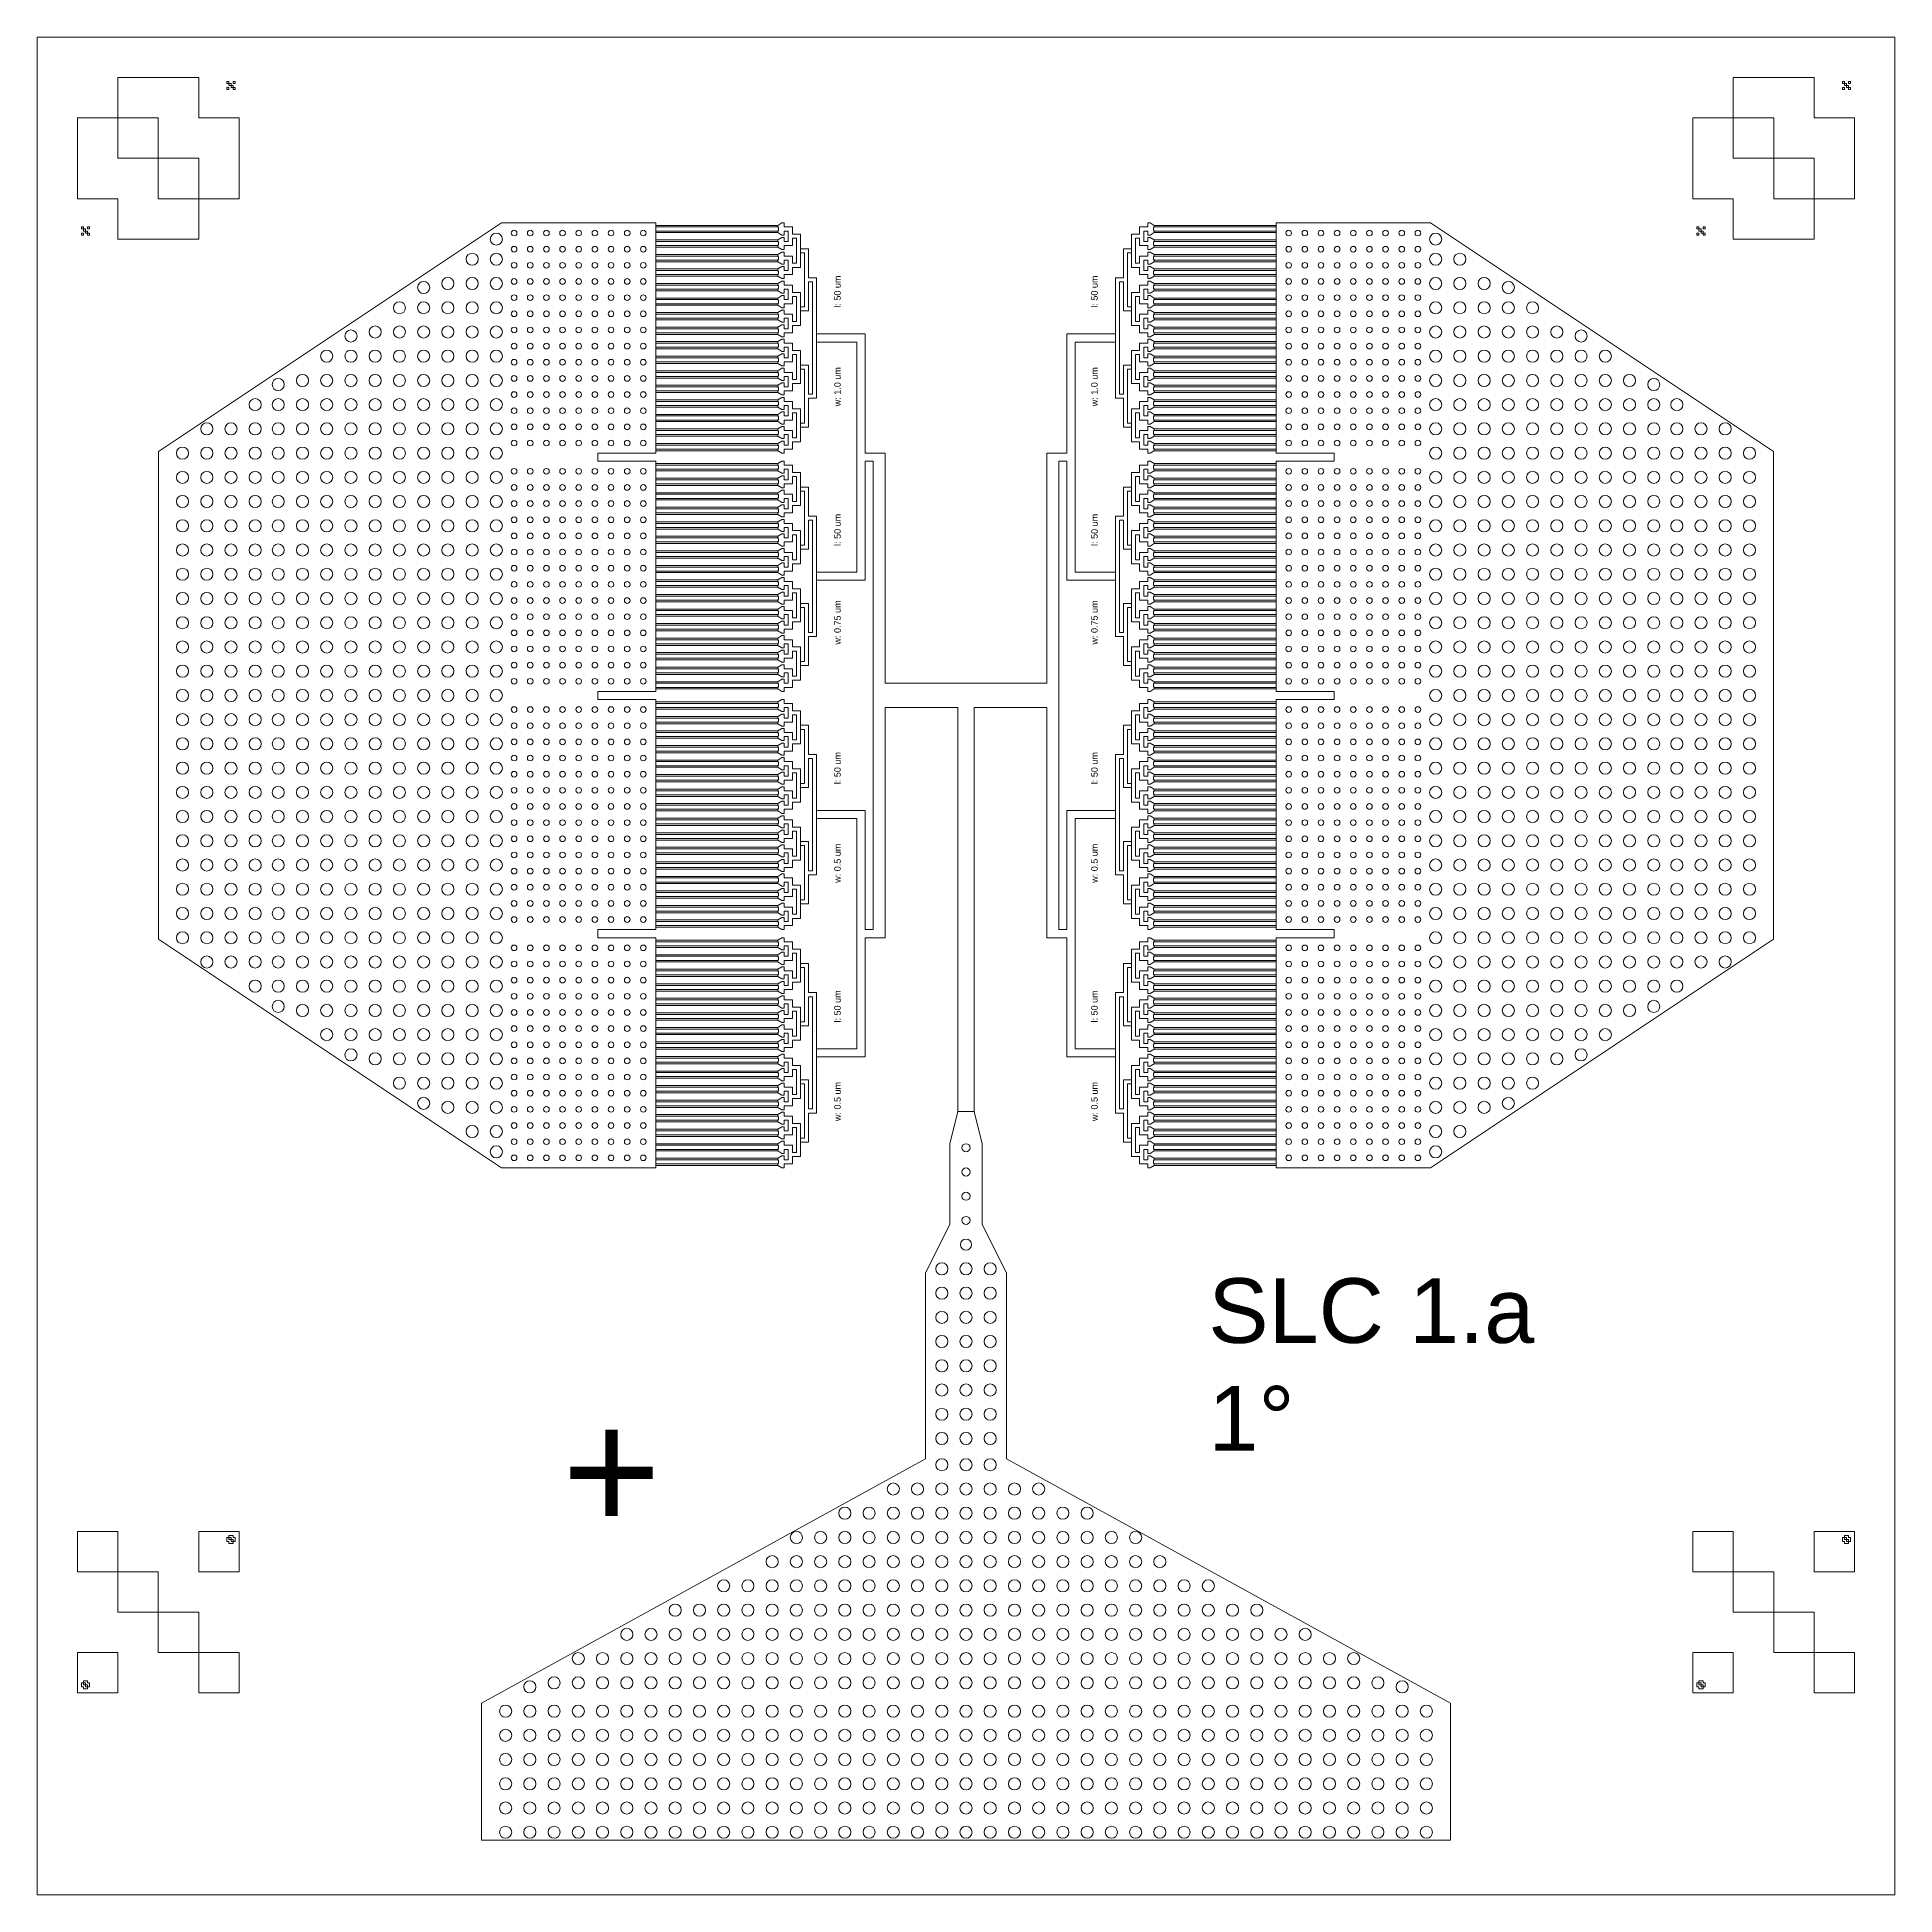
# Model space of a CAD drawing. Extents: x 1000 to 49000, y 2919 to 77300.
# Drawn here: x 1000 to 24000, y 28500 to 51500 of the extents above; entities that cross this region are included whole.
import ezdxf

# ---------------------------------------------------------------- set-up
doc = ezdxf.new("R2010")
doc.units = 13
doc.layers.add('Inner', color=4, linetype='Continuous', lineweight=0, true_color=0x00ffff)
doc.layers.add('Outer', color=1, linetype='Continuous', lineweight=0, true_color=0xff0000)
doc.styles.add('textstyle10', font='')
doc.styles.add('textstyle11', font='')
doc.styles.add('textstyle12', font='')
doc.styles.add('textstyle13', font='')
doc.styles.add('textstyle14', font='')
doc.styles.add('textstyle15', font='')
doc.styles.add('textstyle16', font='')
doc.styles.add('textstyle17', font='')
doc.styles.add('textstyle18', font='')
doc.styles.add('textstyle19', font='')
doc.styles.add('textstyle2', font='')
doc.styles.add('textstyle3', font='')
doc.styles.add('textstyle4', font='')
doc.styles.add('textstyle5', font='')
doc.styles.add('textstyle6', font='')
doc.styles.add('textstyle7', font='')
doc.styles.add('textstyle8', font='')
doc.styles.add('textstyle9', font='')
doc.styles.get('textstyle10').set_extended_font_data('Arial')
doc.styles.get('textstyle11').set_extended_font_data('Arial')
doc.styles.get('textstyle12').set_extended_font_data('Arial')
doc.styles.get('textstyle13').set_extended_font_data('Arial')
doc.styles.get('textstyle14').set_extended_font_data('Arial')
doc.styles.get('textstyle15').set_extended_font_data('Arial')
doc.styles.get('textstyle16').set_extended_font_data('Arial')
doc.styles.get('textstyle17').set_extended_font_data('Arial')
doc.styles.get('textstyle18').set_extended_font_data('Arial')
doc.styles.get('textstyle19').set_extended_font_data('Arial')
doc.styles.get('textstyle2').set_extended_font_data('Arial')
doc.styles.get('textstyle3').set_extended_font_data('Arial')
doc.styles.get('textstyle4').set_extended_font_data('Arial')
doc.styles.get('textstyle5').set_extended_font_data('Arial')
doc.styles.get('textstyle6').set_extended_font_data('Arial')
doc.styles.get('textstyle7').set_extended_font_data('Arial')
doc.styles.get('textstyle8').set_extended_font_data('Arial')
doc.styles.get('textstyle9').set_extended_font_data('Arial')

msp = doc.modelspace()

# ---------------------------------------------------------------- texts
at = {"layer": 'Outer', "char_height": 80, "rotation": 90}
for s, insert, attachment_point, style in [('l: 50 um', (10949.89, 48150.86), 7, 'textstyle2'), ('l: 50 um', (14050.11, 48150.86), 1, 'textstyle12'), ('w: 1.0 um', (10950, 46930), 7, 'textstyle3'), ('w: 1.0 um', (14050, 46930), 1, 'textstyle13'), ('l: 50 um', (10949.89, 45200.86), 7, 'textstyle4'), ('l: 50 um', (14050.11, 45200.86), 1, 'textstyle14'), ('w: 0.75 um', (10950, 43980), 7, 'textstyle5'), ('w: 0.75 um', (14050, 43980), 1, 'textstyle15'), ('l: 50 um', (10949.89, 42250.86), 7, 'textstyle8'), ('l: 50 um', (14050.11, 42250.86), 1, 'textstyle18'), ('w: 0.5 um', (10950, 41030), 7, 'textstyle9'), ('w: 0.5 um', (14050, 41030), 1, 'textstyle19'), ('l: 50 um', (10949.89, 39300.86), 7, 'textstyle6'), ('l: 50 um', (14050.11, 39300.86), 1, 'textstyle16'), ('w: 0.5 um', (10950, 38080), 7, 'textstyle7'), ('w: 0.5 um', (14050, 38080), 1, 'textstyle17')]:
    msp.add_mtext(s, dxfattribs=dict(at, insert=insert, attachment_point=attachment_point, style=style))
at = {"layer": 'Outer', "attachment_point": 7}
for s, insert, char_height, style in [('SLC 1.a\\P1%%d', (15500, 34000), 800, 'textstyle11'), ('+', (7500, 33000), 1500, 'textstyle10')]:
    msp.add_mtext(s, dxfattribs=dict(at, insert=insert, char_height=char_height, style=style))

# ---------------------------------------------------------------- linework, layer by layer
at = {"layer": 'Inner'}
for points in [[(1000, 51500), (24000, 51500), (24000, 28500), (1000, 28500), (1000, 51500)], [(3425, 32875), (3425, 32850), (3375, 32850), (3375, 32875), (3350, 32875), (3350, 32925), (3375, 32925), (3375, 32900), (3400, 32900), (3400, 32875), (3425, 32875)], [(3425, 32875), (3425, 32900), (3400, 32900), (3400, 32925), (3375, 32925), (3375, 32950), (3425, 32950), (3425, 32925), (3450, 32925), (3450, 32875), (3425, 32875)], [(23425, 32875), (23425, 32850), (23375, 32850), (23375, 32875), (23350, 32875), (23350, 32925), (23375, 32925), (23375, 32900), (23400, 32900), (23400, 32875), (23425, 32875)], [(23425, 32875), (23425, 32900), (23400, 32900), (23400, 32925), (23375, 32925), (23375, 32950), (23425, 32950), (23425, 32925), (23450, 32925), (23450, 32875), (23425, 32875)], [(1625, 31075), (1625, 31050), (1575, 31050), (1575, 31075), (1550, 31075), (1550, 31125), (1575, 31125), (1575, 31100), (1600, 31100), (1600, 31075), (1625, 31075)], [(1625, 31075), (1625, 31100), (1600, 31100), (1600, 31125), (1575, 31125), (1575, 31150), (1625, 31150), (1625, 31125), (1650, 31125), (1650, 31075), (1625, 31075)], [(21625, 31075), (21625, 31050), (21575, 31050), (21575, 31075), (21550, 31075), (21550, 31125), (21575, 31125), (21575, 31100), (21600, 31100), (21600, 31075), (21625, 31075)], [(21625, 31075), (21625, 31100), (21600, 31100), (21600, 31125), (21575, 31125), (21575, 31150), (21625, 31150), (21625, 31125), (21650, 31125), (21650, 31075), (21625, 31075)]]:
    msp.add_lwpolyline(points, dxfattribs=at)
for centre, radius in [((6685, 49000), 75), ((6905, 49075), 35), ((7105, 49075), 35), ((7305, 49075), 35), ((7505, 49075), 35), ((7705, 49075), 35), ((7905, 49075), 35), ((8105, 49075), 35), ((8305, 49075), 35), ((8505, 49075), 35), ((16495, 49075), 35), ((16695, 49075), 35), ((16895, 49075), 35), ((17095, 49075), 35), ((17295, 49075), 35), ((17495, 49075), 35), ((17695, 49075), 35), ((17895, 49075), 35), ((18095, 49075), 35), ((18315, 49000), 75), ((6385, 48750), 75), ((6685, 48750), 75), ((6905, 48875), 35), ((7105, 48875), 35), ((7305, 48875), 35), ((7505, 48875), 35), ((7705, 48875), 35), ((7905, 48875), 35), ((8105, 48875), 35), ((8305, 48875), 35), ((8505, 48875), 35), ((16495, 48875), 35), ((16695, 48875), 35), ((16895, 48875), 35), ((17095, 48875), 35), ((17295, 48875), 35), ((17495, 48875), 35), ((17695, 48875), 35), ((17895, 48875), 35), ((18095, 48875), 35), ((18315, 48750), 75), ((18615, 48750), 75), ((6905, 48675), 35), ((7105, 48675), 35), ((7305, 48675), 35), ((7505, 48675), 35), ((7705, 48675), 35), ((7905, 48675), 35), ((8105, 48675), 35), ((8305, 48675), 35), ((8505, 48675), 35), ((16495, 48675), 35), ((16695, 48675), 35), ((16895, 48675), 35), ((17095, 48675), 35), ((17295, 48675), 35), ((17495, 48675), 35), ((17695, 48675), 35), ((17895, 48675), 35), ((18095, 48675), 35), ((5785, 48400), 75), ((6085, 48450), 75), ((6385, 48450), 75), ((6685, 48450), 75), ((6905, 48475), 35), ((6905, 48275), 35), ((7105, 48475), 35), ((7105, 48275), 35), ((7305, 48475), 35), ((7305, 48275), 35), ((7505, 48475), 35), ((7505, 48275), 35), ((7705, 48475), 35), ((7705, 48275), 35), ((7905, 48475), 35), ((7905, 48275), 35), ((8105, 48475), 35), ((8105, 48275), 35), ((8305, 48475), 35), ((8305, 48275), 35), ((8505, 48475), 35), ((8505, 48275), 35), ((16495, 48475), 35), ((16495, 48275), 35), ((16695, 48475), 35), ((16695, 48275), 35), ((16895, 48475), 35), ((16895, 48275), 35), ((17095, 48475), 35), ((17095, 48275), 35), ((17295, 48475), 35), ((17295, 48275), 35), ((17495, 48475), 35), ((17495, 48275), 35), ((17695, 48475), 35), ((17695, 48275), 35), ((17895, 48475), 35), ((17895, 48275), 35), ((18095, 48475), 35), ((18095, 48275), 35), ((18315, 48450), 75), ((18615, 48450), 75), ((18915, 48450), 75), ((19215, 48400), 75), ((5485, 48150), 75), ((5785, 48150), 75), ((6085, 48150), 75), ((6385, 48150), 75), ((6685, 48150), 75), ((6905, 48075), 35), ((7105, 48075), 35), ((7305, 48075), 35), ((7505, 48075), 35), ((7705, 48075), 35), ((7905, 48075), 35), ((8105, 48075), 35), ((8305, 48075), 35), ((8505, 48075), 35), ((16495, 48075), 35), ((16695, 48075), 35), ((16895, 48075), 35), ((17095, 48075), 35), ((17295, 48075), 35), ((17495, 48075), 35), ((17695, 48075), 35), ((17895, 48075), 35), ((18095, 48075), 35), ((18315, 48150), 75), ((18615, 48150), 75), ((18915, 48150), 75), ((19215, 48150), 75), ((19515, 48150), 75), ((4885, 47800), 75), ((5185, 47850), 75), ((5485, 47850), 75), ((5785, 47850), 75), ((6085, 47850), 75), ((6385, 47850), 75), ((6685, 47850), 75), ((6905, 47875), 35), ((7105, 47875), 35), ((7305, 47875), 35), ((7505, 47875), 35), ((7705, 47875), 35), ((7905, 47875), 35), ((8105, 47875), 35), ((8305, 47875), 35), ((8505, 47875), 35), ((16495, 47875), 35), ((16695, 47875), 35), ((16895, 47875), 35), ((17095, 47875), 35), ((17295, 47875), 35), ((17495, 47875), 35), ((17695, 47875), 35), ((17895, 47875), 35), ((18095, 47875), 35), ((18315, 47850), 75), ((18615, 47850), 75), ((18915, 47850), 75), ((19215, 47850), 75), ((19515, 47850), 75), ((19815, 47850), 75), ((20115, 47800), 75), ((4585, 47550), 75), ((4885, 47550), 75), ((5185, 47550), 75), ((5485, 47550), 75), ((5785, 47550), 75), ((6085, 47550), 75), ((6385, 47550), 75), ((6685, 47550), 75), ((6905, 47675), 35), ((7105, 47675), 35), ((7305, 47675), 35), ((7505, 47675), 35), ((7705, 47675), 35), ((7905, 47675), 35), ((8105, 47675), 35), ((8305, 47675), 35), ((8505, 47675), 35), ((16495, 47675), 35), ((16695, 47675), 35), ((16895, 47675), 35), ((17095, 47675), 35), ((17295, 47675), 35), ((17495, 47675), 35), ((17695, 47675), 35), ((17895, 47675), 35), ((18095, 47675), 35), ((18315, 47550), 75), ((18615, 47550), 75), ((18915, 47550), 75), ((19215, 47550), 75), ((19515, 47550), 75), ((19815, 47550), 75), ((20115, 47550), 75), ((20415, 47550), 75), ((6905, 47475), 35), ((7105, 47475), 35), ((7305, 47475), 35), ((7505, 47475), 35), ((7705, 47475), 35), ((7905, 47475), 35), ((8105, 47475), 35), ((8305, 47475), 35), ((8505, 47475), 35), ((16495, 47475), 35), ((16695, 47475), 35), ((16895, 47475), 35), ((17095, 47475), 35), ((17295, 47475), 35), ((17495, 47475), 35), ((17695, 47475), 35), ((17895, 47475), 35), ((18095, 47475), 35), ((3985, 47200), 75), ((4285, 47250), 75), ((4585, 47250), 75), ((4885, 47250), 75), ((5185, 47250), 75), ((5485, 47250), 75), ((5785, 47250), 75), ((6085, 47250), 75), ((6385, 47250), 75), ((6685, 47250), 75), ((6905, 47275), 35), ((7105, 47275), 35), ((7305, 47275), 35), ((7505, 47275), 35), ((7705, 47275), 35), ((7905, 47275), 35), ((8105, 47275), 35), ((8305, 47275), 35), ((8505, 47275), 35), ((16495, 47275), 35), ((16695, 47275), 35), ((16895, 47275), 35), ((17095, 47275), 35), ((17295, 47275), 35), ((17495, 47275), 35), ((17695, 47275), 35), ((17895, 47275), 35), ((18095, 47275), 35), ((18315, 47250), 75), ((18615, 47250), 75), ((18915, 47250), 75), ((19215, 47250), 75), ((19515, 47250), 75), ((19815, 47250), 75), ((20115, 47250), 75), ((20415, 47250), 75), ((20715, 47250), 75), ((21015, 47200), 75), ((3700, 46950), 75), ((3985, 46950), 75), ((4285, 46950), 75), ((4585, 46950), 75), ((4885, 46950), 75), ((5185, 46950), 75), ((5485, 46950), 75), ((5785, 46950), 75), ((6085, 46950), 75), ((6385, 46950), 75), ((6685, 46950), 75), ((6905, 47075), 35), ((7105, 47075), 35), ((7305, 47075), 35), ((7505, 47075), 35), ((7705, 47075), 35), ((7905, 47075), 35), ((8105, 47075), 35), ((8305, 47075), 35), ((8505, 47075), 35), ((16495, 47075), 35), ((16695, 47075), 35), ((16895, 47075), 35), ((17095, 47075), 35), ((17295, 47075), 35), ((17495, 47075), 35), ((17695, 47075), 35), ((17895, 47075), 35), ((18095, 47075), 35), ((18315, 46950), 75), ((18615, 46950), 75), ((18915, 46950), 75), ((19215, 46950), 75), ((19515, 46950), 75), ((19815, 46950), 75), ((20115, 46950), 75), ((20415, 46950), 75), ((20715, 46950), 75), ((21015, 46950), 75), ((21300, 46950), 75), ((3100, 46650), 75), ((3400, 46650), 75), ((3700, 46650), 75), ((3985, 46650), 75), ((4285, 46650), 75), ((4585, 46650), 75), ((4885, 46650), 75), ((5185, 46650), 75), ((5485, 46650), 75), ((5785, 46650), 75), ((6085, 46650), 75), ((6385, 46650), 75), ((6685, 46650), 75), ((6905, 46875), 35), ((6905, 46675), 35), ((7105, 46875), 35), ((7105, 46675), 35), ((7305, 46875), 35), ((7305, 46675), 35), ((7505, 46875), 35), ((7505, 46675), 35), ((7705, 46875), 35), ((7705, 46675), 35), ((7905, 46875), 35), ((7905, 46675), 35), ((8105, 46875), 35), ((8105, 46675), 35), ((8305, 46875), 35), ((8305, 46675), 35), ((8505, 46875), 35), ((8505, 46675), 35), ((16495, 46875), 35), ((16495, 46675), 35), ((16695, 46875), 35), ((16695, 46675), 35), ((16895, 46875), 35), ((16895, 46675), 35), ((17095, 46875), 35), ((17095, 46675), 35), ((17295, 46875), 35), ((17295, 46675), 35), ((17495, 46875), 35), ((17495, 46675), 35), ((17695, 46875), 35), ((17695, 46675), 35), ((17895, 46875), 35), ((17895, 46675), 35), ((18095, 46875), 35), ((18095, 46675), 35), ((18315, 46650), 75), ((18615, 46650), 75), ((18915, 46650), 75), ((19215, 46650), 75), ((19515, 46650), 75), ((19815, 46650), 75), ((20115, 46650), 75), ((20415, 46650), 75), ((20715, 46650), 75), ((21015, 46650), 75), ((21300, 46650), 75), ((21600, 46650), 75), ((21900, 46650), 75), ((6905, 46475), 35), ((7105, 46475), 35), ((7305, 46475), 35), ((7505, 46475), 35), ((7705, 46475), 35), ((7905, 46475), 35), ((8105, 46475), 35), ((8305, 46475), 35), ((8505, 46475), 35), ((16495, 46475), 35), ((16695, 46475), 35), ((16895, 46475), 35), ((17095, 46475), 35), ((17295, 46475), 35), ((17495, 46475), 35), ((17695, 46475), 35), ((17895, 46475), 35), ((18095, 46475), 35), ((2800, 46350), 75), ((3100, 46350), 75), ((3400, 46350), 75), ((3700, 46350), 75), ((3985, 46350), 75), ((4285, 46350), 75), ((4585, 46350), 75), ((4885, 46350), 75), ((5185, 46350), 75), ((5485, 46350), 75), ((5785, 46350), 75), ((6085, 46350), 75), ((6385, 46350), 75), ((6685, 46350), 75), ((18315, 46350), 75), ((18615, 46350), 75), ((18915, 46350), 75), ((19215, 46350), 75), ((19515, 46350), 75), ((19815, 46350), 75), ((20115, 46350), 75), ((20415, 46350), 75), ((20715, 46350), 75), ((21015, 46350), 75), ((21300, 46350), 75), ((21600, 46350), 75), ((21900, 46350), 75), ((22200, 46350), 75), ((2800, 46050), 75), ((3100, 46050), 75), ((3400, 46050), 75), ((3700, 46050), 75), ((3985, 46050), 75), ((4285, 46050), 75), ((4585, 46050), 75), ((4885, 46050), 75), ((5185, 46050), 75), ((5485, 46050), 75), ((5785, 46050), 75), ((6085, 46050), 75), ((6385, 46050), 75), ((6685, 46050), 75), ((6905, 46125), 35), ((7105, 46125), 35), ((7305, 46125), 35), ((7505, 46125), 35), ((7705, 46125), 35), ((7905, 46125), 35), ((8105, 46125), 35), ((8305, 46125), 35), ((8505, 46125), 35), ((16495, 46125), 35), ((16695, 46125), 35), ((16895, 46125), 35), ((17095, 46125), 35), ((17295, 46125), 35), ((17495, 46125), 35), ((17695, 46125), 35), ((17895, 46125), 35), ((18095, 46125), 35), ((18315, 46050), 75), ((18615, 46050), 75), ((18915, 46050), 75), ((19215, 46050), 75), ((19515, 46050), 75), ((19815, 46050), 75), ((20115, 46050), 75), ((20415, 46050), 75), ((20715, 46050), 75), ((21015, 46050), 75), ((21300, 46050), 75), ((21600, 46050), 75), ((21900, 46050), 75), ((22200, 46050), 75), ((2800, 45750), 75), ((3100, 45750), 75), ((3400, 45750), 75), ((3700, 45750), 75), ((3985, 45750), 75), ((4285, 45750), 75), ((4585, 45750), 75), ((4885, 45750), 75), ((5185, 45750), 75), ((5485, 45750), 75), ((5785, 45750), 75), ((6085, 45750), 75), ((6385, 45750), 75), ((6685, 45750), 75), ((6905, 45925), 35), ((7105, 45925), 35), ((7305, 45925), 35), ((7505, 45925), 35), ((7705, 45925), 35), ((7905, 45925), 35), ((8105, 45925), 35), ((8305, 45925), 35), ((8505, 45925), 35), ((16495, 45925), 35), ((16695, 45925), 35), ((16895, 45925), 35), ((17095, 45925), 35), ((17295, 45925), 35), ((17495, 45925), 35), ((17695, 45925), 35), ((17895, 45925), 35), ((18095, 45925), 35), ((18315, 45750), 75), ((18615, 45750), 75), ((18915, 45750), 75), ((19215, 45750), 75), ((19515, 45750), 75), ((19815, 45750), 75), ((20115, 45750), 75), ((20415, 45750), 75), ((20715, 45750), 75), ((21015, 45750), 75), ((21300, 45750), 75), ((21600, 45750), 75), ((21900, 45750), 75), ((22200, 45750), 75), ((6905, 45725), 35), ((6905, 45525), 35), ((7105, 45725), 35), ((7105, 45525), 35), ((7305, 45725), 35), ((7305, 45525), 35), ((7505, 45725), 35), ((7505, 45525), 35), ((7705, 45725), 35), ((7705, 45525), 35), ((7905, 45725), 35), ((7905, 45525), 35), ((8105, 45725), 35), ((8105, 45525), 35), ((8305, 45725), 35), ((8305, 45525), 35), ((8505, 45725), 35), ((8505, 45525), 35), ((16495, 45725), 35), ((16495, 45525), 35), ((16695, 45725), 35), ((16695, 45525), 35), ((16895, 45725), 35), ((16895, 45525), 35), ((17095, 45725), 35), ((17095, 45525), 35), ((17295, 45725), 35), ((17295, 45525), 35), ((17495, 45725), 35), ((17495, 45525), 35), ((17695, 45725), 35), ((17695, 45525), 35), ((17895, 45725), 35), ((17895, 45525), 35), ((18095, 45725), 35), ((18095, 45525), 35), ((2800, 45450), 75), ((3100, 45450), 75), ((3400, 45450), 75), ((3700, 45450), 75), ((3985, 45450), 75), ((4285, 45450), 75), ((4585, 45450), 75), ((4885, 45450), 75), ((5185, 45450), 75), ((5485, 45450), 75), ((5785, 45450), 75), ((6085, 45450), 75), ((6385, 45450), 75), ((6685, 45450), 75), ((6905, 45325), 35), ((7105, 45325), 35), ((7305, 45325), 35), ((7505, 45325), 35), ((7705, 45325), 35), ((7905, 45325), 35), ((8105, 45325), 35), ((8305, 45325), 35), ((8505, 45325), 35), ((16495, 45325), 35), ((16695, 45325), 35), ((16895, 45325), 35), ((17095, 45325), 35), ((17295, 45325), 35), ((17495, 45325), 35), ((17695, 45325), 35), ((17895, 45325), 35), ((18095, 45325), 35), ((18315, 45450), 75), ((18615, 45450), 75), ((18915, 45450), 75), ((19215, 45450), 75), ((19515, 45450), 75), ((19815, 45450), 75), ((20115, 45450), 75), ((20415, 45450), 75), ((20715, 45450), 75), ((21015, 45450), 75), ((21300, 45450), 75), ((21600, 45450), 75), ((21900, 45450), 75), ((22200, 45450), 75), ((2800, 45150), 75), ((3100, 45150), 75), ((3400, 45150), 75), ((3700, 45150), 75), ((3985, 45150), 75), ((4285, 45150), 75), ((4585, 45150), 75), ((4885, 45150), 75), ((5185, 45150), 75), ((5485, 45150), 75), ((5785, 45150), 75), ((6085, 45150), 75), ((6385, 45150), 75), ((6685, 45150), 75), ((6905, 45125), 35), ((7105, 45125), 35), ((7305, 45125), 35), ((7505, 45125), 35), ((7705, 45125), 35), ((7905, 45125), 35), ((8105, 45125), 35), ((8305, 45125), 35), ((8505, 45125), 35), ((16495, 45125), 35), ((16695, 45125), 35), ((16895, 45125), 35), ((17095, 45125), 35), ((17295, 45125), 35), ((17495, 45125), 35), ((17695, 45125), 35), ((17895, 45125), 35), ((18095, 45125), 35), ((18315, 45150), 75), ((18615, 45150), 75), ((18915, 45150), 75), ((19215, 45150), 75), ((19515, 45150), 75), ((19815, 45150), 75), ((20115, 45150), 75), ((20415, 45150), 75), ((20715, 45150), 75), ((21015, 45150), 75), ((21300, 45150), 75), ((21600, 45150), 75), ((21900, 45150), 75), ((22200, 45150), 75), ((2800, 44850), 75), ((3100, 44850), 75), ((3400, 44850), 75), ((3700, 44850), 75), ((3985, 44850), 75), ((4285, 44850), 75), ((4585, 44850), 75), ((4885, 44850), 75), ((5185, 44850), 75), ((5485, 44850), 75), ((5785, 44850), 75), ((6085, 44850), 75), ((6385, 44850), 75), ((6685, 44850), 75), ((6905, 44925), 35), ((7105, 44925), 35), ((7305, 44925), 35), ((7505, 44925), 35), ((7705, 44925), 35), ((7905, 44925), 35), ((8105, 44925), 35), ((8305, 44925), 35), ((8505, 44925), 35), ((16495, 44925), 35), ((16695, 44925), 35), ((16895, 44925), 35), ((17095, 44925), 35), ((17295, 44925), 35), ((17495, 44925), 35), ((17695, 44925), 35), ((17895, 44925), 35), ((18095, 44925), 35), ((18315, 44850), 75), ((18615, 44850), 75), ((18915, 44850), 75), ((19215, 44850), 75), ((19515, 44850), 75), ((19815, 44850), 75), ((20115, 44850), 75), ((20415, 44850), 75), ((20715, 44850), 75), ((21015, 44850), 75), ((21300, 44850), 75), ((21600, 44850), 75), ((21900, 44850), 75), ((22200, 44850), 75), ((2800, 44550), 75), ((3100, 44550), 75), ((3400, 44550), 75), ((3700, 44550), 75), ((3985, 44550), 75), ((4285, 44550), 75), ((4585, 44550), 75), ((4885, 44550), 75), ((5185, 44550), 75), ((5485, 44550), 75), ((5785, 44550), 75), ((6085, 44550), 75), ((6385, 44550), 75), ((6685, 44550), 75), ((6905, 44725), 35), ((7105, 44725), 35), ((7305, 44725), 35), ((7505, 44725), 35), ((7705, 44725), 35), ((7905, 44725), 35), ((8105, 44725), 35), ((8305, 44725), 35), ((8505, 44725), 35), ((16495, 44725), 35), ((16695, 44725), 35), ((16895, 44725), 35), ((17095, 44725), 35), ((17295, 44725), 35), ((17495, 44725), 35), ((17695, 44725), 35), ((17895, 44725), 35), ((18095, 44725), 35), ((18315, 44550), 75), ((18615, 44550), 75), ((18915, 44550), 75), ((19215, 44550), 75), ((19515, 44550), 75), ((19815, 44550), 75), ((20115, 44550), 75), ((20415, 44550), 75), ((20715, 44550), 75), ((21015, 44550), 75), ((21300, 44550), 75), ((21600, 44550), 75), ((21900, 44550), 75), ((22200, 44550), 75), ((6905, 44525), 35), ((7105, 44525), 35), ((7305, 44525), 35), ((7505, 44525), 35), ((7705, 44525), 35), ((7905, 44525), 35), ((8105, 44525), 35), ((8305, 44525), 35), ((8505, 44525), 35), ((16495, 44525), 35), ((16695, 44525), 35), ((16895, 44525), 35), ((17095, 44525), 35), ((17295, 44525), 35), ((17495, 44525), 35), ((17695, 44525), 35), ((17895, 44525), 35), ((18095, 44525), 35), ((2800, 44250), 75), ((3100, 44250), 75), ((3400, 44250), 75), ((3700, 44250), 75), ((3985, 44250), 75), ((4285, 44250), 75), ((4585, 44250), 75), ((4885, 44250), 75), ((5185, 44250), 75), ((5485, 44250), 75), ((5785, 44250), 75), ((6085, 44250), 75), ((6385, 44250), 75), ((6685, 44250), 75), ((6905, 44325), 35), ((7105, 44325), 35), ((7305, 44325), 35), ((7505, 44325), 35), ((7705, 44325), 35), ((7905, 44325), 35), ((8105, 44325), 35), ((8305, 44325), 35), ((8505, 44325), 35), ((16495, 44325), 35), ((16695, 44325), 35), ((16895, 44325), 35), ((17095, 44325), 35), ((17295, 44325), 35), ((17495, 44325), 35), ((17695, 44325), 35), ((17895, 44325), 35), ((18095, 44325), 35), ((18315, 44250), 75), ((18615, 44250), 75), ((18915, 44250), 75), ((19215, 44250), 75), ((19515, 44250), 75), ((19815, 44250), 75), ((20115, 44250), 75), ((20415, 44250), 75), ((20715, 44250), 75), ((21015, 44250), 75), ((21300, 44250), 75), ((21600, 44250), 75), ((21900, 44250), 75), ((22200, 44250), 75), ((2800, 43950), 75), ((3100, 43950), 75), ((3400, 43950), 75), ((3700, 43950), 75), ((3985, 43950), 75), ((4285, 43950), 75), ((4585, 43950), 75), ((4885, 43950), 75), ((5185, 43950), 75), ((5485, 43950), 75), ((5785, 43950), 75), ((6085, 43950), 75), ((6385, 43950), 75), ((6685, 43950), 75), ((6905, 44125), 35), ((6905, 43925), 35), ((7105, 44125), 35), ((7105, 43925), 35), ((7305, 44125), 35), ((7305, 43925), 35), ((7505, 44125), 35), ((7505, 43925), 35), ((7705, 44125), 35), ((7705, 43925), 35), ((7905, 44125), 35), ((7905, 43925), 35), ((8105, 44125), 35), ((8105, 43925), 35), ((8305, 44125), 35), ((8305, 43925), 35), ((8505, 44125), 35), ((8505, 43925), 35), ((16495, 44125), 35), ((16495, 43925), 35), ((16695, 44125), 35), ((16695, 43925), 35), ((16895, 44125), 35), ((16895, 43925), 35), ((17095, 44125), 35), ((17095, 43925), 35), ((17295, 44125), 35), ((17295, 43925), 35), ((17495, 44125), 35), ((17495, 43925), 35), ((17695, 44125), 35), ((17695, 43925), 35), ((17895, 44125), 35), ((17895, 43925), 35), ((18095, 44125), 35), ((18095, 43925), 35), ((18315, 43950), 75), ((18615, 43950), 75), ((18915, 43950), 75), ((19215, 43950), 75), ((19515, 43950), 75), ((19815, 43950), 75), ((20115, 43950), 75), ((20415, 43950), 75), ((20715, 43950), 75), ((21015, 43950), 75), ((21300, 43950), 75), ((21600, 43950), 75), ((21900, 43950), 75), ((22200, 43950), 75), ((2800, 43650), 75), ((3100, 43650), 75), ((3400, 43650), 75), ((3700, 43650), 75), ((3985, 43650), 75), ((4285, 43650), 75), ((4585, 43650), 75), ((4885, 43650), 75), ((5185, 43650), 75), ((5485, 43650), 75), ((5785, 43650), 75), ((6085, 43650), 75), ((6385, 43650), 75), ((6685, 43650), 75), ((6905, 43725), 35), ((7105, 43725), 35), ((7305, 43725), 35), ((7505, 43725), 35), ((7705, 43725), 35), ((7905, 43725), 35), ((8105, 43725), 35), ((8305, 43725), 35), ((8505, 43725), 35), ((16495, 43725), 35), ((16695, 43725), 35), ((16895, 43725), 35), ((17095, 43725), 35), ((17295, 43725), 35), ((17495, 43725), 35), ((17695, 43725), 35), ((17895, 43725), 35), ((18095, 43725), 35), ((18315, 43650), 75), ((18615, 43650), 75), ((18915, 43650), 75), ((19215, 43650), 75), ((19515, 43650), 75), ((19815, 43650), 75), ((20115, 43650), 75), ((20415, 43650), 75), ((20715, 43650), 75), ((21015, 43650), 75), ((21300, 43650), 75), ((21600, 43650), 75), ((21900, 43650), 75), ((22200, 43650), 75), ((6905, 43525), 35), ((7105, 43525), 35), ((7305, 43525), 35), ((7505, 43525), 35), ((7705, 43525), 35), ((7905, 43525), 35), ((8105, 43525), 35), ((8305, 43525), 35), ((8505, 43525), 35), ((16495, 43525), 35), ((16695, 43525), 35), ((16895, 43525), 35), ((17095, 43525), 35), ((17295, 43525), 35), ((17495, 43525), 35), ((17695, 43525), 35), ((17895, 43525), 35), ((18095, 43525), 35), ((2800, 43350), 75), ((3100, 43350), 75), ((3400, 43350), 75), ((3700, 43350), 75), ((3985, 43350), 75), ((4285, 43350), 75), ((4585, 43350), 75), ((4885, 43350), 75), ((5185, 43350), 75), ((5485, 43350), 75), ((5785, 43350), 75), ((6085, 43350), 75), ((6385, 43350), 75), ((6685, 43350), 75), ((18315, 43350), 75), ((18615, 43350), 75), ((18915, 43350), 75), ((19215, 43350), 75), ((19515, 43350), 75), ((19815, 43350), 75), ((20115, 43350), 75), ((20415, 43350), 75), ((20715, 43350), 75), ((21015, 43350), 75), ((21300, 43350), 75), ((21600, 43350), 75), ((21900, 43350), 75), ((22200, 43350), 75), ((2800, 43050), 75), ((3100, 43050), 75), ((3400, 43050), 75), ((3700, 43050), 75), ((3985, 43050), 75), ((4285, 43050), 75), ((4585, 43050), 75), ((4885, 43050), 75), ((5185, 43050), 75), ((5485, 43050), 75), ((5785, 43050), 75), ((6085, 43050), 75), ((6385, 43050), 75), ((6685, 43050), 75), ((6905, 43175), 35), ((7105, 43175), 35), ((7305, 43175), 35), ((7505, 43175), 35), ((7705, 43175), 35), ((7905, 43175), 35), ((8105, 43175), 35), ((8305, 43175), 35), ((8505, 43175), 35), ((16495, 43175), 35), ((16695, 43175), 35), ((16895, 43175), 35), ((17095, 43175), 35), ((17295, 43175), 35), ((17495, 43175), 35), ((17695, 43175), 35), ((17895, 43175), 35), ((18095, 43175), 35), ((18315, 43050), 75), ((18615, 43050), 75), ((18915, 43050), 75), ((19215, 43050), 75), ((19515, 43050), 75), ((19815, 43050), 75), ((20115, 43050), 75), ((20415, 43050), 75), ((20715, 43050), 75), ((21015, 43050), 75), ((21300, 43050), 75), ((21600, 43050), 75), ((21900, 43050), 75), ((22200, 43050), 75), ((2800, 42750), 75), ((3100, 42750), 75), ((3400, 42750), 75), ((3700, 42750), 75), ((3985, 42750), 75), ((4285, 42750), 75), ((4585, 42750), 75), ((4885, 42750), 75), ((5185, 42750), 75), ((5485, 42750), 75), ((5785, 42750), 75), ((6085, 42750), 75), ((6385, 42750), 75), ((6685, 42750), 75), ((6905, 42975), 35), ((6905, 42775), 35), ((7105, 42975), 35), ((7105, 42775), 35), ((7305, 42975), 35), ((7305, 42775), 35), ((7505, 42975), 35), ((7505, 42775), 35), ((7705, 42975), 35), ((7705, 42775), 35), ((7905, 42975), 35), ((7905, 42775), 35), ((8105, 42975), 35), ((8105, 42775), 35), ((8305, 42975), 35), ((8305, 42775), 35), ((8505, 42975), 35), ((8505, 42775), 35), ((16495, 42975), 35), ((16495, 42775), 35), ((16695, 42975), 35), ((16695, 42775), 35), ((16895, 42975), 35), ((16895, 42775), 35), ((17095, 42975), 35), ((17095, 42775), 35), ((17295, 42975), 35), ((17295, 42775), 35), ((17495, 42975), 35), ((17495, 42775), 35), ((17695, 42975), 35), ((17695, 42775), 35), ((17895, 42975), 35), ((17895, 42775), 35), ((18095, 42975), 35), ((18095, 42775), 35), ((18315, 42750), 75), ((18615, 42750), 75), ((18915, 42750), 75), ((19215, 42750), 75), ((19515, 42750), 75), ((19815, 42750), 75), ((20115, 42750), 75), ((20415, 42750), 75), ((20715, 42750), 75), ((21015, 42750), 75), ((21300, 42750), 75), ((21600, 42750), 75), ((21900, 42750), 75), ((22200, 42750), 75), ((6905, 42575), 35), ((7105, 42575), 35), ((7305, 42575), 35), ((7505, 42575), 35), ((7705, 42575), 35), ((7905, 42575), 35), ((8105, 42575), 35), ((8305, 42575), 35), ((8505, 42575), 35), ((16495, 42575), 35), ((16695, 42575), 35), ((16895, 42575), 35), ((17095, 42575), 35), ((17295, 42575), 35), ((17495, 42575), 35), ((17695, 42575), 35), ((17895, 42575), 35), ((18095, 42575), 35), ((2800, 42450), 75), ((3100, 42450), 75), ((3400, 42450), 75), ((3700, 42450), 75), ((3985, 42450), 75), ((4285, 42450), 75), ((4585, 42450), 75), ((4885, 42450), 75), ((5185, 42450), 75), ((5485, 42450), 75), ((5785, 42450), 75), ((6085, 42450), 75), ((6385, 42450), 75), ((6685, 42450), 75), ((6905, 42375), 35), ((7105, 42375), 35), ((7305, 42375), 35), ((7505, 42375), 35), ((7705, 42375), 35), ((7905, 42375), 35), ((8105, 42375), 35), ((8305, 42375), 35), ((8505, 42375), 35), ((16495, 42375), 35), ((16695, 42375), 35), ((16895, 42375), 35), ((17095, 42375), 35), ((17295, 42375), 35), ((17495, 42375), 35), ((17695, 42375), 35), ((17895, 42375), 35), ((18095, 42375), 35), ((18315, 42450), 75), ((18615, 42450), 75), ((18915, 42450), 75), ((19215, 42450), 75), ((19515, 42450), 75), ((19815, 42450), 75), ((20115, 42450), 75), ((20415, 42450), 75), ((20715, 42450), 75), ((21015, 42450), 75), ((21300, 42450), 75), ((21600, 42450), 75), ((21900, 42450), 75), ((22200, 42450), 75), ((2800, 42150), 75), ((3100, 42150), 75), ((3400, 42150), 75), ((3700, 42150), 75), ((3985, 42150), 75), ((4285, 42150), 75), ((4585, 42150), 75), ((4885, 42150), 75), ((5185, 42150), 75), ((5485, 42150), 75), ((5785, 42150), 75), ((6085, 42150), 75), ((6385, 42150), 75), ((6685, 42150), 75), ((6905, 42175), 35), ((7105, 42175), 35), ((7305, 42175), 35), ((7505, 42175), 35), ((7705, 42175), 35), ((7905, 42175), 35), ((8105, 42175), 35), ((8305, 42175), 35), ((8505, 42175), 35), ((16495, 42175), 35), ((16695, 42175), 35), ((16895, 42175), 35), ((17095, 42175), 35), ((17295, 42175), 35), ((17495, 42175), 35), ((17695, 42175), 35), ((17895, 42175), 35), ((18095, 42175), 35), ((18315, 42150), 75), ((18615, 42150), 75), ((18915, 42150), 75), ((19215, 42150), 75), ((19515, 42150), 75), ((19815, 42150), 75), ((20115, 42150), 75), ((20415, 42150), 75), ((20715, 42150), 75), ((21015, 42150), 75), ((21300, 42150), 75), ((21600, 42150), 75), ((21900, 42150), 75), ((22200, 42150), 75), ((2800, 41850), 75), ((3100, 41850), 75), ((3400, 41850), 75), ((3700, 41850), 75), ((3985, 41850), 75), ((4285, 41850), 75), ((4585, 41850), 75), ((4885, 41850), 75), ((5185, 41850), 75), ((5485, 41850), 75), ((5785, 41850), 75), ((6085, 41850), 75), ((6385, 41850), 75), ((6685, 41850), 75), ((6905, 41975), 35), ((7105, 41975), 35), ((7305, 41975), 35), ((7505, 41975), 35), ((7705, 41975), 35), ((7905, 41975), 35), ((8105, 41975), 35), ((8305, 41975), 35), ((8505, 41975), 35), ((16495, 41975), 35), ((16695, 41975), 35), ((16895, 41975), 35), ((17095, 41975), 35), ((17295, 41975), 35), ((17495, 41975), 35), ((17695, 41975), 35), ((17895, 41975), 35), ((18095, 41975), 35), ((18315, 41850), 75), ((18615, 41850), 75), ((18915, 41850), 75), ((19215, 41850), 75), ((19515, 41850), 75), ((19815, 41850), 75), ((20115, 41850), 75), ((20415, 41850), 75), ((20715, 41850), 75), ((21015, 41850), 75), ((21300, 41850), 75), ((21600, 41850), 75), ((21900, 41850), 75), ((22200, 41850), 75), ((6905, 41775), 35), ((7105, 41775), 35), ((7305, 41775), 35), ((7505, 41775), 35), ((7705, 41775), 35), ((7905, 41775), 35), ((8105, 41775), 35), ((8305, 41775), 35), ((8505, 41775), 35), ((16495, 41775), 35), ((16695, 41775), 35), ((16895, 41775), 35), ((17095, 41775), 35), ((17295, 41775), 35), ((17495, 41775), 35), ((17695, 41775), 35), ((17895, 41775), 35), ((18095, 41775), 35), ((2800, 41550), 75), ((3100, 41550), 75), ((3400, 41550), 75), ((3700, 41550), 75), ((3985, 41550), 75), ((4285, 41550), 75), ((4585, 41550), 75), ((4885, 41550), 75), ((5185, 41550), 75), ((5485, 41550), 75), ((5785, 41550), 75), ((6085, 41550), 75), ((6385, 41550), 75), ((6685, 41550), 75), ((6905, 41575), 35), ((6905, 41375), 35), ((7105, 41575), 35), ((7105, 41375), 35), ((7305, 41575), 35), ((7305, 41375), 35), ((7505, 41575), 35), ((7505, 41375), 35), ((7705, 41575), 35), ((7705, 41375), 35), ((7905, 41575), 35), ((7905, 41375), 35), ((8105, 41575), 35), ((8105, 41375), 35), ((8305, 41575), 35), ((8305, 41375), 35), ((8505, 41575), 35), ((8505, 41375), 35), ((16495, 41575), 35), ((16495, 41375), 35), ((16695, 41575), 35), ((16695, 41375), 35), ((16895, 41575), 35), ((16895, 41375), 35), ((17095, 41575), 35), ((17095, 41375), 35), ((17295, 41575), 35), ((17295, 41375), 35), ((17495, 41575), 35), ((17495, 41375), 35), ((17695, 41575), 35), ((17695, 41375), 35), ((17895, 41575), 35), ((17895, 41375), 35), ((18095, 41575), 35), ((18095, 41375), 35), ((18315, 41550), 75), ((18615, 41550), 75), ((18915, 41550), 75), ((19215, 41550), 75), ((19515, 41550), 75), ((19815, 41550), 75), ((20115, 41550), 75), ((20415, 41550), 75), ((20715, 41550), 75), ((21015, 41550), 75), ((21300, 41550), 75), ((21600, 41550), 75), ((21900, 41550), 75), ((22200, 41550), 75), ((2800, 41250), 75), ((3100, 41250), 75), ((3400, 41250), 75), ((3700, 41250), 75), ((3985, 41250), 75), ((4285, 41250), 75), ((4585, 41250), 75), ((4885, 41250), 75), ((5185, 41250), 75), ((5485, 41250), 75), ((5785, 41250), 75), ((6085, 41250), 75), ((6385, 41250), 75), ((6685, 41250), 75), ((6905, 41175), 35), ((7105, 41175), 35), ((7305, 41175), 35), ((7505, 41175), 35), ((7705, 41175), 35), ((7905, 41175), 35), ((8105, 41175), 35), ((8305, 41175), 35), ((8505, 41175), 35), ((16495, 41175), 35), ((16695, 41175), 35), ((16895, 41175), 35), ((17095, 41175), 35), ((17295, 41175), 35), ((17495, 41175), 35), ((17695, 41175), 35), ((17895, 41175), 35), ((18095, 41175), 35), ((18315, 41250), 75), ((18615, 41250), 75), ((18915, 41250), 75), ((19215, 41250), 75), ((19515, 41250), 75), ((19815, 41250), 75), ((20115, 41250), 75), ((20415, 41250), 75), ((20715, 41250), 75), ((21015, 41250), 75), ((21300, 41250), 75), ((21600, 41250), 75), ((21900, 41250), 75), ((22200, 41250), 75), ((2800, 40950), 75), ((3100, 40950), 75), ((3400, 40950), 75), ((3700, 40950), 75), ((3985, 40950), 75), ((4285, 40950), 75), ((4585, 40950), 75), ((4885, 40950), 75), ((5185, 40950), 75), ((5485, 40950), 75), ((5785, 40950), 75), ((6085, 40950), 75), ((6385, 40950), 75), ((6685, 40950), 75), ((6905, 40975), 35), ((7105, 40975), 35), ((7305, 40975), 35), ((7505, 40975), 35), ((7705, 40975), 35), ((7905, 40975), 35), ((8105, 40975), 35), ((8305, 40975), 35), ((8505, 40975), 35), ((16495, 40975), 35), ((16695, 40975), 35), ((16895, 40975), 35), ((17095, 40975), 35), ((17295, 40975), 35), ((17495, 40975), 35), ((17695, 40975), 35), ((17895, 40975), 35), ((18095, 40975), 35), ((18315, 40950), 75), ((18615, 40950), 75), ((18915, 40950), 75), ((19215, 40950), 75), ((19515, 40950), 75), ((19815, 40950), 75), ((20115, 40950), 75), ((20415, 40950), 75), ((20715, 40950), 75), ((21015, 40950), 75), ((21300, 40950), 75), ((21600, 40950), 75), ((21900, 40950), 75), ((22200, 40950), 75), ((2800, 40650), 75), ((3100, 40650), 75), ((3400, 40650), 75), ((3700, 40650), 75), ((3985, 40650), 75), ((4285, 40650), 75), ((4585, 40650), 75), ((4885, 40650), 75), ((5185, 40650), 75), ((5485, 40650), 75), ((5785, 40650), 75), ((6085, 40650), 75), ((6385, 40650), 75), ((6685, 40650), 75), ((6905, 40775), 35), ((7105, 40775), 35), ((7305, 40775), 35), ((7505, 40775), 35), ((7705, 40775), 35), ((7905, 40775), 35), ((8105, 40775), 35), ((8305, 40775), 35), ((8505, 40775), 35), ((16495, 40775), 35), ((16695, 40775), 35), ((16895, 40775), 35), ((17095, 40775), 35), ((17295, 40775), 35), ((17495, 40775), 35), ((17695, 40775), 35), ((17895, 40775), 35), ((18095, 40775), 35), ((18315, 40650), 75), ((18615, 40650), 75), ((18915, 40650), 75), ((19215, 40650), 75), ((19515, 40650), 75), ((19815, 40650), 75), ((20115, 40650), 75), ((20415, 40650), 75), ((20715, 40650), 75), ((21015, 40650), 75), ((21300, 40650), 75), ((21600, 40650), 75), ((21900, 40650), 75), ((22200, 40650), 75), ((6905, 40575), 35), ((7105, 40575), 35), ((7305, 40575), 35), ((7505, 40575), 35), ((7705, 40575), 35), ((7905, 40575), 35), ((8105, 40575), 35), ((8305, 40575), 35), ((8505, 40575), 35), ((16495, 40575), 35), ((16695, 40575), 35), ((16895, 40575), 35), ((17095, 40575), 35), ((17295, 40575), 35), ((17495, 40575), 35), ((17695, 40575), 35), ((17895, 40575), 35), ((18095, 40575), 35), ((2800, 40350), 75), ((3100, 40350), 75), ((3400, 40350), 75), ((3700, 40350), 75), ((3985, 40350), 75), ((4285, 40350), 75), ((4585, 40350), 75), ((4885, 40350), 75), ((5185, 40350), 75), ((5485, 40350), 75), ((5785, 40350), 75), ((6085, 40350), 75), ((6385, 40350), 75), ((6685, 40350), 75), ((6905, 40225), 35), ((7105, 40225), 35), ((7305, 40225), 35), ((7505, 40225), 35), ((7705, 40225), 35), ((7905, 40225), 35), ((8105, 40225), 35), ((8305, 40225), 35), ((8505, 40225), 35), ((16495, 40225), 35), ((16695, 40225), 35), ((16895, 40225), 35), ((17095, 40225), 35), ((17295, 40225), 35), ((17495, 40225), 35), ((17695, 40225), 35), ((17895, 40225), 35), ((18095, 40225), 35), ((18315, 40350), 75), ((18615, 40350), 75), ((18915, 40350), 75), ((19215, 40350), 75), ((19515, 40350), 75), ((19815, 40350), 75), ((20115, 40350), 75), ((20415, 40350), 75), ((20715, 40350), 75), ((21015, 40350), 75), ((21300, 40350), 75), ((21600, 40350), 75), ((21900, 40350), 75), ((22200, 40350), 75), ((3100, 40050), 75), ((3400, 40050), 75), ((3700, 40050), 75), ((3985, 40050), 75), ((4285, 40050), 75), ((4585, 40050), 75), ((4885, 40050), 75), ((5185, 40050), 75), ((5485, 40050), 75), ((5785, 40050), 75), ((6085, 40050), 75), ((6385, 40050), 75), ((6685, 40050), 75), ((6905, 40025), 35), ((7105, 40025), 35), ((7305, 40025), 35), ((7505, 40025), 35), ((7705, 40025), 35), ((7905, 40025), 35), ((8105, 40025), 35), ((8305, 40025), 35), ((8505, 40025), 35), ((16495, 40025), 35), ((16695, 40025), 35), ((16895, 40025), 35), ((17095, 40025), 35), ((17295, 40025), 35), ((17495, 40025), 35), ((17695, 40025), 35), ((17895, 40025), 35), ((18095, 40025), 35), ((18315, 40050), 75), ((18615, 40050), 75), ((18915, 40050), 75), ((19215, 40050), 75), ((19515, 40050), 75), ((19815, 40050), 75), ((20115, 40050), 75), ((20415, 40050), 75), ((20715, 40050), 75), ((21015, 40050), 75), ((21300, 40050), 75), ((21600, 40050), 75), ((21900, 40050), 75), ((3700, 39750), 75), ((3985, 39750), 75), ((4285, 39750), 75), ((4585, 39750), 75), ((4885, 39750), 75), ((5185, 39750), 75), ((5485, 39750), 75), ((5785, 39750), 75), ((6085, 39750), 75), ((6385, 39750), 75), ((6685, 39750), 75), ((6905, 39825), 35), ((7105, 39825), 35), ((7305, 39825), 35), ((7505, 39825), 35), ((7705, 39825), 35), ((7905, 39825), 35), ((8105, 39825), 35), ((8305, 39825), 35), ((8505, 39825), 35), ((16495, 39825), 35), ((16695, 39825), 35), ((16895, 39825), 35), ((17095, 39825), 35), ((17295, 39825), 35), ((17495, 39825), 35), ((17695, 39825), 35), ((17895, 39825), 35), ((18095, 39825), 35), ((18315, 39750), 75), ((18615, 39750), 75), ((18915, 39750), 75), ((19215, 39750), 75), ((19515, 39750), 75), ((19815, 39750), 75), ((20115, 39750), 75), ((20415, 39750), 75), ((20715, 39750), 75), ((21015, 39750), 75), ((21300, 39750), 75), ((3985, 39500), 75), ((6905, 39625), 35), ((7105, 39625), 35), ((7305, 39625), 35), ((7505, 39625), 35), ((7705, 39625), 35), ((7905, 39625), 35), ((8105, 39625), 35), ((8305, 39625), 35), ((8505, 39625), 35), ((16495, 39625), 35), ((16695, 39625), 35), ((16895, 39625), 35), ((17095, 39625), 35), ((17295, 39625), 35), ((17495, 39625), 35), ((17695, 39625), 35), ((17895, 39625), 35), ((18095, 39625), 35), ((21015, 39500), 75), ((4285, 39450), 75), ((4585, 39450), 75), ((4885, 39450), 75), ((5185, 39450), 75), ((5485, 39450), 75), ((5785, 39450), 75), ((6085, 39450), 75), ((6385, 39450), 75), ((6685, 39450), 75), ((6905, 39425), 35), ((7105, 39425), 35), ((7305, 39425), 35), ((7505, 39425), 35), ((7705, 39425), 35), ((7905, 39425), 35), ((8105, 39425), 35), ((8305, 39425), 35), ((8505, 39425), 35), ((16495, 39425), 35), ((16695, 39425), 35), ((16895, 39425), 35), ((17095, 39425), 35), ((17295, 39425), 35), ((17495, 39425), 35), ((17695, 39425), 35), ((17895, 39425), 35), ((18095, 39425), 35), ((18315, 39450), 75), ((18615, 39450), 75), ((18915, 39450), 75), ((19215, 39450), 75), ((19515, 39450), 75), ((19815, 39450), 75), ((20115, 39450), 75), ((20415, 39450), 75), ((20715, 39450), 75), ((4585, 39150), 75), ((4885, 39150), 75), ((5185, 39150), 75), ((5485, 39150), 75), ((5785, 39150), 75), ((6085, 39150), 75), ((6385, 39150), 75), ((6685, 39150), 75), ((6905, 39225), 35), ((7105, 39225), 35), ((7305, 39225), 35), ((7505, 39225), 35), ((7705, 39225), 35), ((7905, 39225), 35), ((8105, 39225), 35), ((8305, 39225), 35), ((8505, 39225), 35), ((16495, 39225), 35), ((16695, 39225), 35), ((16895, 39225), 35), ((17095, 39225), 35), ((17295, 39225), 35), ((17495, 39225), 35), ((17695, 39225), 35), ((17895, 39225), 35), ((18095, 39225), 35), ((18315, 39150), 75), ((18615, 39150), 75), ((18915, 39150), 75), ((19215, 39150), 75), ((19515, 39150), 75), ((19815, 39150), 75), ((20115, 39150), 75), ((20415, 39150), 75), ((4885, 38900), 75), ((5185, 38850), 75), ((5485, 38850), 75), ((5785, 38850), 75), ((6085, 38850), 75), ((6385, 38850), 75), ((6685, 38850), 75), ((6905, 39025), 35), ((7105, 39025), 35), ((7305, 39025), 35), ((7505, 39025), 35), ((7705, 39025), 35), ((7905, 39025), 35), ((8105, 39025), 35), ((8305, 39025), 35), ((8505, 39025), 35), ((16495, 39025), 35), ((16695, 39025), 35), ((16895, 39025), 35), ((17095, 39025), 35), ((17295, 39025), 35), ((17495, 39025), 35), ((17695, 39025), 35), ((17895, 39025), 35), ((18095, 39025), 35), ((18315, 38850), 75), ((18615, 38850), 75), ((18915, 38850), 75), ((19215, 38850), 75), ((19515, 38850), 75), ((19815, 38850), 75), ((20115, 38900), 75), ((6905, 38825), 35), ((6905, 38625), 35), ((7105, 38825), 35), ((7105, 38625), 35), ((7305, 38825), 35), ((7305, 38625), 35), ((7505, 38825), 35), ((7505, 38625), 35), ((7705, 38825), 35), ((7705, 38625), 35), ((7905, 38825), 35), ((7905, 38625), 35), ((8105, 38825), 35), ((8105, 38625), 35), ((8305, 38825), 35), ((8305, 38625), 35), ((8505, 38825), 35), ((8505, 38625), 35), ((16495, 38825), 35), ((16495, 38625), 35), ((16695, 38825), 35), ((16695, 38625), 35), ((16895, 38825), 35), ((16895, 38625), 35), ((17095, 38825), 35), ((17095, 38625), 35), ((17295, 38825), 35), ((17295, 38625), 35), ((17495, 38825), 35), ((17495, 38625), 35), ((17695, 38825), 35), ((17695, 38625), 35), ((17895, 38825), 35), ((17895, 38625), 35), ((18095, 38825), 35), ((18095, 38625), 35), ((5485, 38550), 75), ((5785, 38550), 75), ((6085, 38550), 75), ((6385, 38550), 75), ((6685, 38550), 75), ((6905, 38425), 35), ((7105, 38425), 35), ((7305, 38425), 35), ((7505, 38425), 35), ((7705, 38425), 35), ((7905, 38425), 35), ((8105, 38425), 35), ((8305, 38425), 35), ((8505, 38425), 35), ((16495, 38425), 35), ((16695, 38425), 35), ((16895, 38425), 35), ((17095, 38425), 35), ((17295, 38425), 35), ((17495, 38425), 35), ((17695, 38425), 35), ((17895, 38425), 35), ((18095, 38425), 35), ((18315, 38550), 75), ((18615, 38550), 75), ((18915, 38550), 75), ((19215, 38550), 75), ((19515, 38550), 75), ((5785, 38300), 75), ((6085, 38250), 75), ((6385, 38250), 75), ((6685, 38250), 75), ((6905, 38225), 35), ((7105, 38225), 35), ((7305, 38225), 35), ((7505, 38225), 35), ((7705, 38225), 35), ((7905, 38225), 35), ((8105, 38225), 35), ((8305, 38225), 35), ((8505, 38225), 35), ((16495, 38225), 35), ((16695, 38225), 35), ((16895, 38225), 35), ((17095, 38225), 35), ((17295, 38225), 35), ((17495, 38225), 35), ((17695, 38225), 35), ((17895, 38225), 35), ((18095, 38225), 35), ((18315, 38250), 75), ((18615, 38250), 75), ((18915, 38250), 75), ((19215, 38300), 75), ((6385, 37950), 75), ((6685, 37950), 75), ((6905, 38025), 35), ((7105, 38025), 35), ((7305, 38025), 35), ((7505, 38025), 35), ((7705, 38025), 35), ((7905, 38025), 35), ((8105, 38025), 35), ((8305, 38025), 35), ((8505, 38025), 35), ((16495, 38025), 35), ((16695, 38025), 35), ((16895, 38025), 35), ((17095, 38025), 35), ((17295, 38025), 35), ((17495, 38025), 35), ((17695, 38025), 35), ((17895, 38025), 35), ((18095, 38025), 35), ((18315, 37950), 75), ((18615, 37950), 75), ((6685, 37700), 75), ((6905, 37825), 35), ((7105, 37825), 35), ((7305, 37825), 35), ((7505, 37825), 35), ((7705, 37825), 35), ((7905, 37825), 35), ((8105, 37825), 35), ((8305, 37825), 35), ((8505, 37825), 35), ((12500, 37750), 50), ((16495, 37825), 35), ((16695, 37825), 35), ((16895, 37825), 35), ((17095, 37825), 35), ((17295, 37825), 35), ((17495, 37825), 35), ((17695, 37825), 35), ((17895, 37825), 35), ((18095, 37825), 35), ((18315, 37700), 75), ((6905, 37625), 35), ((7105, 37625), 35), ((7305, 37625), 35), ((7505, 37625), 35), ((7705, 37625), 35), ((7905, 37625), 35), ((8105, 37625), 35), ((8305, 37625), 35), ((8505, 37625), 35), ((12500, 37450), 50), ((16495, 37625), 35), ((16695, 37625), 35), ((16895, 37625), 35), ((17095, 37625), 35), ((17295, 37625), 35), ((17495, 37625), 35), ((17695, 37625), 35), ((17895, 37625), 35), ((18095, 37625), 35), ((12500, 37150), 50), ((12500, 36850), 50), ((12500, 36550), 70), ((12200, 36250), 75), ((12500, 36250), 75), ((12800, 36250), 75), ((12200, 35950), 75), ((12500, 35950), 75), ((12800, 35950), 75), ((12200, 35650), 75), ((12500, 35650), 75), ((12800, 35650), 75), ((12200, 35350), 75), ((12500, 35350), 75), ((12800, 35350), 75), ((12200, 35050), 75), ((12500, 35050), 75), ((12800, 35050), 75), ((12200, 34750), 75), ((12500, 34750), 75), ((12800, 34750), 75), ((12200, 34450), 75), ((12500, 34450), 75), ((12800, 34450), 75), ((12200, 34150), 75), ((12500, 34150), 75), ((12800, 34150), 75), ((12200, 33825), 75), ((12500, 33825), 75), ((12800, 33825), 75), ((11600, 33525), 75), ((11900, 33525), 75), ((12200, 33525), 75), ((12500, 33525), 75), ((12800, 33525), 75), ((13100, 33525), 75), ((13400, 33525), 75), ((11000, 33225), 75), ((11300, 33225), 75), ((11600, 33225), 75), ((11900, 33225), 75), ((12200, 33225), 75), ((12500, 33225), 75), ((12800, 33225), 75), ((13100, 33225), 75), ((13400, 33225), 75), ((13700, 33225), 75), ((14000, 33225), 75), ((10400, 32925), 75), ((10700, 32925), 75), ((11000, 32925), 75), ((11300, 32925), 75), ((11600, 32925), 75), ((11900, 32925), 75), ((12200, 32925), 75), ((12500, 32925), 75), ((12800, 32925), 75), ((13100, 32925), 75), ((13400, 32925), 75), ((13700, 32925), 75), ((14000, 32925), 75), ((14300, 32925), 75), ((14600, 32925), 75), ((10100, 32625), 75), ((10400, 32625), 75), ((10700, 32625), 75), ((11000, 32625), 75), ((11300, 32625), 75), ((11600, 32625), 75), ((11900, 32625), 75), ((12200, 32625), 75), ((12500, 32625), 75), ((12800, 32625), 75), ((13100, 32625), 75), ((13400, 32625), 75), ((13700, 32625), 75), ((14000, 32625), 75), ((14300, 32625), 75), ((14600, 32625), 75), ((14900, 32625), 75), ((9500, 32325), 75), ((9800, 32325), 75), ((10100, 32325), 75), ((10400, 32325), 75), ((10700, 32325), 75), ((11000, 32325), 75), ((11300, 32325), 75), ((11600, 32325), 75), ((11900, 32325), 75), ((12200, 32325), 75), ((12500, 32325), 75), ((12800, 32325), 75), ((13100, 32325), 75), ((13400, 32325), 75), ((13700, 32325), 75), ((14000, 32325), 75), ((14300, 32325), 75), ((14600, 32325), 75), ((14900, 32325), 75), ((15200, 32325), 75), ((15500, 32325), 75), ((8900, 32025), 75), ((9200, 32025), 75), ((9500, 32025), 75), ((9800, 32025), 75), ((10100, 32025), 75), ((10400, 32025), 75), ((10700, 32025), 75), ((11000, 32025), 75), ((11300, 32025), 75), ((11600, 32025), 75), ((11900, 32025), 75), ((12200, 32025), 75), ((12500, 32025), 75), ((12800, 32025), 75), ((13100, 32025), 75), ((13400, 32025), 75), ((13700, 32025), 75), ((14000, 32025), 75), ((14300, 32025), 75), ((14600, 32025), 75), ((14900, 32025), 75), ((15200, 32025), 75), ((15500, 32025), 75), ((15800, 32025), 75), ((16100, 32025), 75), ((8300, 31725), 75), ((8600, 31725), 75), ((8900, 31725), 75), ((9200, 31725), 75), ((9500, 31725), 75), ((9800, 31725), 75), ((10100, 31725), 75), ((10400, 31725), 75), ((10700, 31725), 75), ((11000, 31725), 75), ((11300, 31725), 75), ((11600, 31725), 75), ((11900, 31725), 75), ((12200, 31725), 75), ((12500, 31725), 75), ((12800, 31725), 75), ((13100, 31725), 75), ((13400, 31725), 75), ((13700, 31725), 75), ((14000, 31725), 75), ((14300, 31725), 75), ((14600, 31725), 75), ((14900, 31725), 75), ((15200, 31725), 75), ((15500, 31725), 75), ((15800, 31725), 75), ((16100, 31725), 75), ((16400, 31725), 75), ((16700, 31725), 75), ((7700, 31425), 75), ((8000, 31425), 75), ((8300, 31425), 75), ((8600, 31425), 75), ((8900, 31425), 75), ((9200, 31425), 75), ((9500, 31425), 75), ((9800, 31425), 75), ((10100, 31425), 75), ((10400, 31425), 75), ((10700, 31425), 75), ((11000, 31425), 75), ((11300, 31425), 75), ((11600, 31425), 75), ((11900, 31425), 75), ((12200, 31425), 75), ((12500, 31425), 75), ((12800, 31425), 75), ((13100, 31425), 75), ((13400, 31425), 75), ((13700, 31425), 75), ((14000, 31425), 75), ((14300, 31425), 75), ((14600, 31425), 75), ((14900, 31425), 75), ((15200, 31425), 75), ((15500, 31425), 75), ((15800, 31425), 75), ((16100, 31425), 75), ((16400, 31425), 75), ((16700, 31425), 75), ((17000, 31425), 75), ((17300, 31425), 75), ((7100, 31075), 75), ((7400, 31125), 75), ((7700, 31125), 75), ((8000, 31125), 75), ((8300, 31125), 75), ((8600, 31125), 75), ((8900, 31125), 75), ((9200, 31125), 75), ((9500, 31125), 75), ((9800, 31125), 75), ((10100, 31125), 75), ((10400, 31125), 75), ((10700, 31125), 75), ((11000, 31125), 75), ((11300, 31125), 75), ((11600, 31125), 75), ((11900, 31125), 75), ((12200, 31125), 75), ((12500, 31125), 75), ((12800, 31125), 75), ((13100, 31125), 75), ((13400, 31125), 75), ((13700, 31125), 75), ((14000, 31125), 75), ((14300, 31125), 75), ((14600, 31125), 75), ((14900, 31125), 75), ((15200, 31125), 75), ((15500, 31125), 75), ((15800, 31125), 75), ((16100, 31125), 75), ((16400, 31125), 75), ((16700, 31125), 75), ((17000, 31125), 75), ((17300, 31125), 75), ((17600, 31125), 75), ((17900, 31075), 75), ((6800, 30775), 75), ((7100, 30775), 75), ((7400, 30775), 75), ((7700, 30775), 75), ((8000, 30775), 75), ((8300, 30775), 75), ((8600, 30775), 75), ((8900, 30775), 75), ((9200, 30775), 75), ((9500, 30775), 75), ((9800, 30775), 75), ((10100, 30775), 75), ((10400, 30775), 75), ((10700, 30775), 75), ((11000, 30775), 75), ((11300, 30775), 75), ((11600, 30775), 75), ((11900, 30775), 75), ((12200, 30775), 75), ((12500, 30775), 75), ((12800, 30775), 75), ((13100, 30775), 75), ((13400, 30775), 75), ((13700, 30775), 75), ((14000, 30775), 75), ((14300, 30775), 75), ((14600, 30775), 75), ((14900, 30775), 75), ((15200, 30775), 75), ((15500, 30775), 75), ((15800, 30775), 75), ((16100, 30775), 75), ((16400, 30775), 75), ((16700, 30775), 75), ((17000, 30775), 75), ((17300, 30775), 75), ((17600, 30775), 75), ((17900, 30775), 75), ((18200, 30775), 75), ((6800, 30475), 75), ((7100, 30475), 75), ((7400, 30475), 75), ((7700, 30475), 75), ((8000, 30475), 75), ((8300, 30475), 75), ((8600, 30475), 75), ((8900, 30475), 75), ((9200, 30475), 75), ((9500, 30475), 75), ((9800, 30475), 75), ((10100, 30475), 75), ((10400, 30475), 75), ((10700, 30475), 75), ((11000, 30475), 75), ((11300, 30475), 75), ((11600, 30475), 75), ((11900, 30475), 75), ((12200, 30475), 75), ((12500, 30475), 75), ((12800, 30475), 75), ((13100, 30475), 75), ((13400, 30475), 75), ((13700, 30475), 75), ((14000, 30475), 75), ((14300, 30475), 75), ((14600, 30475), 75), ((14900, 30475), 75), ((15200, 30475), 75), ((15500, 30475), 75), ((15800, 30475), 75), ((16100, 30475), 75), ((16400, 30475), 75), ((16700, 30475), 75), ((17000, 30475), 75), ((17300, 30475), 75), ((17600, 30475), 75), ((17900, 30475), 75), ((18200, 30475), 75), ((6800, 30175), 75), ((7100, 30175), 75), ((7400, 30175), 75), ((7700, 30175), 75), ((8000, 30175), 75), ((8300, 30175), 75), ((8600, 30175), 75), ((8900, 30175), 75), ((9200, 30175), 75), ((9500, 30175), 75), ((9800, 30175), 75), ((10100, 30175), 75), ((10400, 30175), 75), ((10700, 30175), 75), ((11000, 30175), 75), ((11300, 30175), 75), ((11600, 30175), 75), ((11900, 30175), 75), ((12200, 30175), 75), ((12500, 30175), 75), ((12800, 30175), 75), ((13100, 30175), 75), ((13400, 30175), 75), ((13700, 30175), 75), ((14000, 30175), 75), ((14300, 30175), 75), ((14600, 30175), 75), ((14900, 30175), 75), ((15200, 30175), 75), ((15500, 30175), 75), ((15800, 30175), 75), ((16100, 30175), 75), ((16400, 30175), 75), ((16700, 30175), 75), ((17000, 30175), 75), ((17300, 30175), 75), ((17600, 30175), 75), ((17900, 30175), 75), ((18200, 30175), 75), ((6800, 29875), 75), ((7100, 29875), 75), ((7400, 29875), 75), ((7700, 29875), 75), ((8000, 29875), 75), ((8300, 29875), 75), ((8600, 29875), 75), ((8900, 29875), 75), ((9200, 29875), 75), ((9500, 29875), 75), ((9800, 29875), 75), ((10100, 29875), 75), ((10400, 29875), 75), ((10700, 29875), 75), ((11000, 29875), 75), ((11300, 29875), 75), ((11600, 29875), 75), ((11900, 29875), 75), ((12200, 29875), 75), ((12500, 29875), 75), ((12800, 29875), 75), ((13100, 29875), 75), ((13400, 29875), 75), ((13700, 29875), 75), ((14000, 29875), 75), ((14300, 29875), 75), ((14600, 29875), 75), ((14900, 29875), 75), ((15200, 29875), 75), ((15500, 29875), 75), ((15800, 29875), 75), ((16100, 29875), 75), ((16400, 29875), 75), ((16700, 29875), 75), ((17000, 29875), 75), ((17300, 29875), 75), ((17600, 29875), 75), ((17900, 29875), 75), ((18200, 29875), 75), ((6800, 29575), 75), ((7100, 29575), 75), ((7400, 29575), 75), ((7700, 29575), 75), ((8000, 29575), 75), ((8300, 29575), 75), ((8600, 29575), 75), ((8900, 29575), 75), ((9200, 29575), 75), ((9500, 29575), 75), ((9800, 29575), 75), ((10100, 29575), 75), ((10400, 29575), 75), ((10700, 29575), 75), ((11000, 29575), 75), ((11300, 29575), 75), ((11600, 29575), 75), ((11900, 29575), 75), ((12200, 29575), 75), ((12500, 29575), 75), ((12800, 29575), 75), ((13100, 29575), 75), ((13400, 29575), 75), ((13700, 29575), 75), ((14000, 29575), 75), ((14300, 29575), 75), ((14600, 29575), 75), ((14900, 29575), 75), ((15200, 29575), 75), ((15500, 29575), 75), ((15800, 29575), 75), ((16100, 29575), 75), ((16400, 29575), 75), ((16700, 29575), 75), ((17000, 29575), 75), ((17300, 29575), 75), ((17600, 29575), 75), ((17900, 29575), 75), ((18200, 29575), 75), ((6800, 29275), 75), ((7100, 29275), 75), ((7400, 29275), 75), ((7700, 29275), 75), ((8000, 29275), 75), ((8300, 29275), 75), ((8600, 29275), 75), ((8900, 29275), 75), ((9200, 29275), 75), ((9500, 29275), 75), ((9800, 29275), 75), ((10100, 29275), 75), ((10400, 29275), 75), ((10700, 29275), 75), ((11000, 29275), 75), ((11300, 29275), 75), ((11600, 29275), 75), ((11900, 29275), 75), ((12200, 29275), 75), ((12500, 29275), 75), ((12800, 29275), 75), ((13100, 29275), 75), ((13400, 29275), 75), ((13700, 29275), 75), ((14000, 29275), 75), ((14300, 29275), 75), ((14600, 29275), 75), ((14900, 29275), 75), ((15200, 29275), 75), ((15500, 29275), 75), ((15800, 29275), 75), ((16100, 29275), 75), ((16400, 29275), 75), ((16700, 29275), 75), ((17000, 29275), 75), ((17300, 29275), 75), ((17600, 29275), 75), ((17900, 29275), 75), ((18200, 29275), 75)]:
    msp.add_circle(centre, radius, dxfattribs=at)
at = {"layer": 'Outer'}
for points in [[(3000, 49500), (3000, 50000), (2500, 50000), (2500, 50500), (2000, 50500), (2000, 51000), (3000, 51000), (3000, 50500), (3500, 50500), (3500, 49500), (3000, 49500)], [(3350, 50950), (3350, 50925), (3375, 50925), (3375, 50950), (3350, 50950)], [(3350, 50875), (3375, 50875), (3375, 50850), (3350, 50850), (3350, 50875)], [(3375, 50925), (3375, 50900), (3400, 50900), (3400, 50925), (3375, 50925)], [(3400, 50900), (3425, 50900), (3425, 50875), (3400, 50875), (3400, 50900)], [(3425, 50925), (3425, 50950), (3450, 50950), (3450, 50925), (3425, 50925)], [(3425, 50875), (3425, 50850), (3450, 50850), (3450, 50875), (3425, 50875)], [(23000, 49500), (23000, 50000), (22500, 50000), (22500, 50500), (22000, 50500), (22000, 51000), (23000, 51000), (23000, 50500), (23500, 50500), (23500, 49500), (23000, 49500)], [(23350, 50950), (23350, 50925), (23375, 50925), (23375, 50950), (23350, 50950)], [(23350, 50875), (23375, 50875), (23375, 50850), (23350, 50850), (23350, 50875)], [(23375, 50925), (23375, 50900), (23400, 50900), (23400, 50925), (23375, 50925)], [(23400, 50900), (23425, 50900), (23425, 50875), (23400, 50875), (23400, 50900)], [(23425, 50925), (23425, 50950), (23450, 50950), (23450, 50925), (23425, 50925)], [(23425, 50875), (23425, 50850), (23450, 50850), (23450, 50875), (23425, 50875)], [(3000, 49500), (3000, 49000), (2000, 49000), (2000, 49500), (1500, 49500), (1500, 50500), (2000, 50500), (2000, 50000), (2500, 50000), (2500, 49500), (3000, 49500)], [(23000, 49500), (23000, 49000), (22000, 49000), (22000, 49500), (21500, 49500), (21500, 50500), (22000, 50500), (22000, 50000), (22500, 50000), (22500, 49500), (23000, 49500)], [(1550, 49150), (1550, 49125), (1575, 49125), (1575, 49150), (1550, 49150)], [(1550, 49075), (1575, 49075), (1575, 49050), (1550, 49050), (1550, 49075)], [(1575, 49125), (1575, 49100), (1600, 49100), (1600, 49125), (1575, 49125)], [(1600, 49100), (1625, 49100), (1625, 49075), (1600, 49075), (1600, 49100)], [(1625, 49125), (1625, 49150), (1650, 49150), (1650, 49125), (1625, 49125)], [(1625, 49075), (1625, 49050), (1650, 49050), (1650, 49075), (1625, 49075)], [(8660, 37500), (8660, 40350), (7940, 40350), (7940, 40450), (8660, 40450), (8660, 43300), (7940, 43300), (7940, 43400), (8660, 43400), (8660, 46250), (7940, 46250), (7940, 46350), (8660, 46350), (8660, 49200), (6750, 49200), (2503.85, 46369.23), (2503.85, 40330.77), (6750, 37500), (8660, 37500)], [(10170, 49150), (10170, 49170), (8660, 49170), (8660, 49150), (10170, 49150)], [(10170, 49100), (10170, 49080), (8660, 49080), (8660, 49100), (10170, 49100)], [(10170, 49170), (10170, 49150), (10180, 49140), (10180, 49110), (10170, 49100), (10170, 49080), (10220, 49050), (10250, 49050), (10250, 49100), (10300, 49100), (10300, 48970), (10250, 48970), (10250, 49020), (10220, 49020), (10170, 48990), (10170, 48970), (10180, 48960), (10180, 48930), (10170, 48920), (10170, 48900), (10220, 48870), (10250, 48870), (10250, 48920), (10350, 48920), (10350, 49010), (10400, 49010), (10400, 48700), (10350, 48700), (10350, 48790), (10250, 48790), (10250, 48840), (10220, 48840), (10170, 48810), (10170, 48790), (10180, 48780), (10180, 48750), (10170, 48740), (10170, 48720), (10220, 48690), (10250, 48690), (10250, 48740), (10300, 48740), (10300, 48610), (10250, 48610), (10250, 48660), (10220, 48660), (10170, 48630), (10170, 48610), (10180, 48600), (10180, 48570), (10170, 48560), (10170, 48540), (10220, 48510), (10250, 48510), (10250, 48560), (10350, 48560), (10350, 48650), (10450, 48650), (10450, 48830), (10450, 48880), (10450, 49060), (10350, 49060), (10350, 49150), (10250, 49150), (10250, 49200), (10220, 49200), (10170, 49170)], [(14830, 49170), (14830, 49150), (14820, 49140), (14820, 49110), (14830, 49100), (14830, 49080), (14780, 49050), (14750, 49050), (14750, 49100), (14700, 49100), (14700, 48970), (14750, 48970), (14750, 49020), (14780, 49020), (14830, 48990), (14830, 48970), (14820, 48960), (14820, 48930), (14830, 48920), (14830, 48900), (14780, 48870), (14750, 48870), (14750, 48920), (14650, 48920), (14650, 49010), (14600, 49010), (14600, 48700), (14650, 48700), (14650, 48790), (14750, 48790), (14750, 48840), (14780, 48840), (14830, 48810), (14830, 48790), (14820, 48780), (14820, 48750), (14830, 48740), (14830, 48720), (14780, 48690), (14750, 48690), (14750, 48740), (14700, 48740), (14700, 48610), (14750, 48610), (14750, 48660), (14780, 48660), (14830, 48630), (14830, 48610), (14820, 48600), (14820, 48570), (14830, 48560), (14830, 48540), (14780, 48510), (14750, 48510), (14750, 48560), (14650, 48560), (14650, 48650), (14550, 48650), (14550, 48830), (14550, 48880), (14550, 49060), (14650, 49060), (14650, 49150), (14750, 49150), (14750, 49200), (14780, 49200), (14830, 49170)], [(14830, 49150), (14830, 49170), (16340, 49170), (16340, 49150), (14830, 49150)], [(14830, 49100), (14830, 49080), (16340, 49080), (16340, 49100), (14830, 49100)], [(16340, 37500), (16340, 40350), (17060, 40350), (17060, 40450), (16340, 40450), (16340, 43300), (17060, 43300), (17060, 43400), (16340, 43400), (16340, 46250), (17060, 46250), (17060, 46350), (16340, 46350), (16340, 49200), (18250, 49200), (22496.15, 46369.23), (22496.15, 40330.77), (18250, 37500), (16340, 37500)], [(21550, 49150), (21550, 49125), (21575, 49125), (21575, 49150), (21550, 49150)], [(21550, 49075), (21575, 49075), (21575, 49050), (21550, 49050), (21550, 49075)], [(21575, 49125), (21575, 49100), (21600, 49100), (21600, 49125), (21575, 49125)], [(21600, 49100), (21625, 49100), (21625, 49075), (21600, 49075), (21600, 49100)], [(21625, 49125), (21625, 49150), (21650, 49150), (21650, 49125), (21625, 49125)], [(21625, 49075), (21625, 49050), (21650, 49050), (21650, 49075), (21625, 49075)], [(10170, 48970), (10170, 48990), (8660, 48990), (8660, 48970), (10170, 48970)], [(10170, 48920), (10170, 48900), (8660, 48900), (8660, 48920), (10170, 48920)], [(10170, 48790), (10170, 48810), (8660, 48810), (8660, 48790), (10170, 48790)], [(10450, 46670), (10450, 46720), (10500, 46720), (10500, 47390), (10450, 47390), (10450, 47440), (10550, 47440), (10550, 47080), (10600, 47080), (10600, 48470), (10550, 48470), (10550, 48110), (10450, 48110), (10450, 48160), (10500, 48160), (10500, 48830), (10450, 48830), (10450, 48880), (10550, 48880), (10550, 48520), (10650, 48520), (10650, 47030), (10550, 47030), (10550, 46670), (10450, 46670)], [(14550, 46670), (14550, 46720), (14500, 46720), (14500, 47390), (14550, 47390), (14550, 47440), (14450, 47440), (14450, 47080), (14400, 47080), (14400, 48470), (14450, 48470), (14450, 48110), (14550, 48110), (14550, 48160), (14500, 48160), (14500, 48830), (14550, 48830), (14550, 48880), (14450, 48880), (14450, 48520), (14350, 48520), (14350, 47030), (14450, 47030), (14450, 46670), (14550, 46670)], [(14830, 48970), (14830, 48990), (16340, 48990), (16340, 48970), (14830, 48970)], [(14830, 48920), (14830, 48900), (16340, 48900), (16340, 48920), (14830, 48920)], [(14830, 48790), (14830, 48810), (16340, 48810), (16340, 48790), (14830, 48790)], [(10170, 48740), (10170, 48720), (8660, 48720), (8660, 48740), (10170, 48740)], [(10170, 48610), (10170, 48630), (8660, 48630), (8660, 48610), (10170, 48610)], [(10170, 48560), (10170, 48540), (8660, 48540), (8660, 48560), (10170, 48560)], [(14830, 48740), (14830, 48720), (16340, 48720), (16340, 48740), (14830, 48740)], [(14830, 48610), (14830, 48630), (16340, 48630), (16340, 48610), (14830, 48610)], [(14830, 48560), (14830, 48540), (16340, 48540), (16340, 48560), (14830, 48560)], [(10170, 48430), (10170, 48450), (8660, 48450), (8660, 48430), (10170, 48430)], [(10170, 48380), (10170, 48360), (8660, 48360), (8660, 48380), (10170, 48380)], [(10170, 48450), (10170, 48430), (10180, 48420), (10180, 48390), (10170, 48380), (10170, 48360), (10220, 48330), (10250, 48330), (10250, 48380), (10300, 48380), (10300, 48250), (10250, 48250), (10250, 48300), (10220, 48300), (10170, 48270), (10170, 48250), (10180, 48240), (10180, 48210), (10170, 48200), (10170, 48180), (10220, 48150), (10250, 48150), (10250, 48200), (10350, 48200), (10350, 48290), (10400, 48290), (10400, 47980), (10350, 47980), (10350, 48070), (10250, 48070), (10250, 48120), (10220, 48120), (10170, 48090), (10170, 48070), (10180, 48060), (10180, 48030), (10170, 48020), (10170, 48000), (10220, 47970), (10250, 47970), (10250, 48020), (10300, 48020), (10300, 47890), (10250, 47890), (10250, 47940), (10220, 47940), (10170, 47910), (10170, 47890), (10180, 47880), (10180, 47850), (10170, 47840), (10170, 47820), (10220, 47790), (10250, 47790), (10250, 47840), (10350, 47840), (10350, 47930), (10450, 47930), (10450, 48110), (10450, 48160), (10450, 48340), (10350, 48340), (10350, 48430), (10250, 48430), (10250, 48480), (10220, 48480), (10170, 48450)], [(14830, 48450), (14830, 48430), (14820, 48420), (14820, 48390), (14830, 48380), (14830, 48360), (14780, 48330), (14750, 48330), (14750, 48380), (14700, 48380), (14700, 48250), (14750, 48250), (14750, 48300), (14780, 48300), (14830, 48270), (14830, 48250), (14820, 48240), (14820, 48210), (14830, 48200), (14830, 48180), (14780, 48150), (14750, 48150), (14750, 48200), (14650, 48200), (14650, 48290), (14600, 48290), (14600, 47980), (14650, 47980), (14650, 48070), (14750, 48070), (14750, 48120), (14780, 48120), (14830, 48090), (14830, 48070), (14820, 48060), (14820, 48030), (14830, 48020), (14830, 48000), (14780, 47970), (14750, 47970), (14750, 48020), (14700, 48020), (14700, 47890), (14750, 47890), (14750, 47940), (14780, 47940), (14830, 47910), (14830, 47890), (14820, 47880), (14820, 47850), (14830, 47840), (14830, 47820), (14780, 47790), (14750, 47790), (14750, 47840), (14650, 47840), (14650, 47930), (14550, 47930), (14550, 48110), (14550, 48160), (14550, 48340), (14650, 48340), (14650, 48430), (14750, 48430), (14750, 48480), (14780, 48480), (14830, 48450)], [(14830, 48430), (14830, 48450), (16340, 48450), (16340, 48430), (14830, 48430)], [(14830, 48380), (14830, 48360), (16340, 48360), (16340, 48380), (14830, 48380)], [(10170, 48250), (10170, 48270), (8660, 48270), (8660, 48250), (10170, 48250)], [(10170, 48200), (10170, 48180), (8660, 48180), (8660, 48200), (10170, 48200)], [(10170, 48070), (10170, 48090), (8660, 48090), (8660, 48070), (10170, 48070)], [(14830, 48250), (14830, 48270), (16340, 48270), (16340, 48250), (14830, 48250)], [(14830, 48200), (14830, 48180), (16340, 48180), (16340, 48200), (14830, 48200)], [(14830, 48070), (14830, 48090), (16340, 48090), (16340, 48070), (14830, 48070)], [(10170, 48020), (10170, 48000), (8660, 48000), (8660, 48020), (10170, 48020)], [(10170, 47890), (10170, 47910), (8660, 47910), (8660, 47890), (10170, 47890)], [(10170, 47840), (10170, 47820), (8660, 47820), (8660, 47840), (10170, 47840)], [(14830, 48020), (14830, 48000), (16340, 48000), (16340, 48020), (14830, 48020)], [(14830, 47890), (14830, 47910), (16340, 47910), (16340, 47890), (14830, 47890)], [(10170, 47710), (10170, 47730), (8660, 47730), (8660, 47710), (10170, 47710)], [(10170, 47660), (10170, 47640), (8660, 47640), (8660, 47660), (10170, 47660)], [(10170, 47730), (10170, 47710), (10180, 47700), (10180, 47670), (10170, 47660), (10170, 47640), (10220, 47610), (10250, 47610), (10250, 47660), (10300, 47660), (10300, 47530), (10250, 47530), (10250, 47580), (10220, 47580), (10170, 47550), (10170, 47530), (10180, 47520), (10180, 47490), (10170, 47480), (10170, 47460), (10220, 47430), (10250, 47430), (10250, 47480), (10350, 47480), (10350, 47570), (10400, 47570), (10400, 47260), (10350, 47260), (10350, 47350), (10250, 47350), (10250, 47400), (10220, 47400), (10170, 47370), (10170, 47350), (10180, 47340), (10180, 47310), (10170, 47300), (10170, 47280), (10220, 47250), (10250, 47250), (10250, 47300), (10300, 47300), (10300, 47170), (10250, 47170), (10250, 47220), (10220, 47220), (10170, 47190), (10170, 47170), (10180, 47160), (10180, 47130), (10170, 47120), (10170, 47100), (10220, 47070), (10250, 47070), (10250, 47120), (10350, 47120), (10350, 47210), (10450, 47210), (10450, 47390), (10450, 47440), (10450, 47620), (10350, 47620), (10350, 47710), (10250, 47710), (10250, 47760), (10220, 47760), (10170, 47730)], [(12400, 38200), (12600, 38200), (12600, 43200), (13500, 43200), (13500, 40350), (13750, 40350), (13750, 38875), (14350, 38875), (14350, 38975), (13850, 38975), (13850, 41825), (14350, 41825), (14350, 41925), (13750, 41925), (13750, 40450), (13650, 40450), (13650, 46250), (13750, 46250), (13750, 44775), (14350, 44775), (14350, 44875), (13850, 44875), (13850, 47725), (14350, 47725), (14350, 47825), (13750, 47825), (13750, 46350), (13500, 46350), (13500, 43500), (11500, 43500), (11500, 46350), (11250, 46350), (11250, 47825), (10650, 47825), (10650, 47725), (11150, 47725), (11150, 44875), (10650, 44875), (10650, 44775), (11250, 44775), (11250, 46250), (11350, 46250), (11350, 40450), (11250, 40450), (11250, 41925), (10650, 41925), (10650, 41825), (11150, 41825), (11150, 38975), (10650, 38975), (10650, 38875), (11250, 38875), (11250, 40350), (11500, 40350), (11500, 43200), (12400, 43200), (12400, 38200)], [(14830, 47730), (14830, 47710), (14820, 47700), (14820, 47670), (14830, 47660), (14830, 47640), (14780, 47610), (14750, 47610), (14750, 47660), (14700, 47660), (14700, 47530), (14750, 47530), (14750, 47580), (14780, 47580), (14830, 47550), (14830, 47530), (14820, 47520), (14820, 47490), (14830, 47480), (14830, 47460), (14780, 47430), (14750, 47430), (14750, 47480), (14650, 47480), (14650, 47570), (14600, 47570), (14600, 47260), (14650, 47260), (14650, 47350), (14750, 47350), (14750, 47400), (14780, 47400), (14830, 47370), (14830, 47350), (14820, 47340), (14820, 47310), (14830, 47300), (14830, 47280), (14780, 47250), (14750, 47250), (14750, 47300), (14700, 47300), (14700, 47170), (14750, 47170), (14750, 47220), (14780, 47220), (14830, 47190), (14830, 47170), (14820, 47160), (14820, 47130), (14830, 47120), (14830, 47100), (14780, 47070), (14750, 47070), (14750, 47120), (14650, 47120), (14650, 47210), (14550, 47210), (14550, 47390), (14550, 47440), (14550, 47620), (14650, 47620), (14650, 47710), (14750, 47710), (14750, 47760), (14780, 47760), (14830, 47730)], [(14830, 47840), (14830, 47820), (16340, 47820), (16340, 47840), (14830, 47840)], [(14830, 47710), (14830, 47730), (16340, 47730), (16340, 47710), (14830, 47710)], [(14830, 47660), (14830, 47640), (16340, 47640), (16340, 47660), (14830, 47660)], [(10170, 47530), (10170, 47550), (8660, 47550), (8660, 47530), (10170, 47530)], [(10170, 47480), (10170, 47460), (8660, 47460), (8660, 47480), (10170, 47480)], [(14830, 47530), (14830, 47550), (16340, 47550), (16340, 47530), (14830, 47530)], [(14830, 47480), (14830, 47460), (16340, 47460), (16340, 47480), (14830, 47480)], [(10170, 47350), (10170, 47370), (8660, 47370), (8660, 47350), (10170, 47350)], [(10170, 47300), (10170, 47280), (8660, 47280), (8660, 47300), (10170, 47300)], [(10170, 47170), (10170, 47190), (8660, 47190), (8660, 47170), (10170, 47170)], [(14830, 47350), (14830, 47370), (16340, 47370), (16340, 47350), (14830, 47350)], [(14830, 47300), (14830, 47280), (16340, 47280), (16340, 47300), (14830, 47300)], [(14830, 47170), (14830, 47190), (16340, 47190), (16340, 47170), (14830, 47170)], [(10170, 47120), (10170, 47100), (8660, 47100), (8660, 47120), (10170, 47120)], [(10170, 46990), (10170, 47010), (8660, 47010), (8660, 46990), (10170, 46990)], [(10170, 46940), (10170, 46920), (8660, 46920), (8660, 46940), (10170, 46940)], [(10170, 47010), (10170, 46990), (10180, 46980), (10180, 46950), (10170, 46940), (10170, 46920), (10220, 46890), (10250, 46890), (10250, 46940), (10300, 46940), (10300, 46810), (10250, 46810), (10250, 46860), (10220, 46860), (10170, 46830), (10170, 46810), (10180, 46800), (10180, 46770), (10170, 46760), (10170, 46740), (10220, 46710), (10250, 46710), (10250, 46760), (10350, 46760), (10350, 46850), (10400, 46850), (10400, 46540), (10350, 46540), (10350, 46630), (10250, 46630), (10250, 46680), (10220, 46680), (10170, 46650), (10170, 46630), (10180, 46620), (10180, 46590), (10170, 46580), (10170, 46560), (10220, 46530), (10250, 46530), (10250, 46580), (10300, 46580), (10300, 46450), (10250, 46450), (10250, 46500), (10220, 46500), (10170, 46470), (10170, 46450), (10180, 46440), (10180, 46410), (10170, 46400), (10170, 46380), (10220, 46350), (10250, 46350), (10250, 46400), (10350, 46400), (10350, 46490), (10450, 46490), (10450, 46670), (10450, 46720), (10450, 46900), (10350, 46900), (10350, 46990), (10250, 46990), (10250, 47040), (10220, 47040), (10170, 47010)], [(14830, 47010), (14830, 46990), (14820, 46980), (14820, 46950), (14830, 46940), (14830, 46920), (14780, 46890), (14750, 46890), (14750, 46940), (14700, 46940), (14700, 46810), (14750, 46810), (14750, 46860), (14780, 46860), (14830, 46830), (14830, 46810), (14820, 46800), (14820, 46770), (14830, 46760), (14830, 46740), (14780, 46710), (14750, 46710), (14750, 46760), (14650, 46760), (14650, 46850), (14600, 46850), (14600, 46540), (14650, 46540), (14650, 46630), (14750, 46630), (14750, 46680), (14780, 46680), (14830, 46650), (14830, 46630), (14820, 46620), (14820, 46590), (14830, 46580), (14830, 46560), (14780, 46530), (14750, 46530), (14750, 46580), (14700, 46580), (14700, 46450), (14750, 46450), (14750, 46500), (14780, 46500), (14830, 46470), (14830, 46450), (14820, 46440), (14820, 46410), (14830, 46400), (14830, 46380), (14780, 46350), (14750, 46350), (14750, 46400), (14650, 46400), (14650, 46490), (14550, 46490), (14550, 46670), (14550, 46720), (14550, 46900), (14650, 46900), (14650, 46990), (14750, 46990), (14750, 47040), (14780, 47040), (14830, 47010)], [(14830, 47120), (14830, 47100), (16340, 47100), (16340, 47120), (14830, 47120)], [(14830, 46990), (14830, 47010), (16340, 47010), (16340, 46990), (14830, 46990)], [(14830, 46940), (14830, 46920), (16340, 46920), (16340, 46940), (14830, 46940)], [(10170, 46810), (10170, 46830), (8660, 46830), (8660, 46810), (10170, 46810)], [(10170, 46760), (10170, 46740), (8660, 46740), (8660, 46760), (10170, 46760)], [(14830, 46810), (14830, 46830), (16340, 46830), (16340, 46810), (14830, 46810)], [(14830, 46760), (14830, 46740), (16340, 46740), (16340, 46760), (14830, 46760)], [(10170, 46630), (10170, 46650), (8660, 46650), (8660, 46630), (10170, 46630)], [(10170, 46580), (10170, 46560), (8660, 46560), (8660, 46580), (10170, 46580)], [(10170, 46450), (10170, 46470), (8660, 46470), (8660, 46450), (10170, 46450)], [(14830, 46630), (14830, 46650), (16340, 46650), (16340, 46630), (14830, 46630)], [(14830, 46580), (14830, 46560), (16340, 46560), (16340, 46580), (14830, 46580)], [(14830, 46450), (14830, 46470), (16340, 46470), (16340, 46450), (14830, 46450)], [(10170, 46400), (10170, 46380), (8660, 46380), (8660, 46400), (10170, 46400)], [(10170, 46220), (10170, 46200), (10180, 46190), (10180, 46160), (10170, 46150), (10170, 46130), (10220, 46100), (10250, 46100), (10250, 46150), (10300, 46150), (10300, 46020), (10250, 46020), (10250, 46070), (10220, 46070), (10170, 46040), (10170, 46020), (10180, 46010), (10180, 45980), (10170, 45970), (10170, 45950), (10220, 45920), (10250, 45920), (10250, 45970), (10350, 45970), (10350, 46060), (10400, 46060), (10400, 45750), (10350, 45750), (10350, 45840), (10250, 45840), (10250, 45890), (10220, 45890), (10170, 45860), (10170, 45840), (10180, 45830), (10180, 45800), (10170, 45790), (10170, 45770), (10220, 45740), (10250, 45740), (10250, 45790), (10300, 45790), (10300, 45660), (10250, 45660), (10250, 45710), (10220, 45710), (10170, 45680), (10170, 45660), (10180, 45650), (10180, 45620), (10170, 45610), (10170, 45590), (10220, 45560), (10250, 45560), (10250, 45610), (10350, 45610), (10350, 45700), (10450, 45700), (10450, 45880), (10450, 45930), (10450, 46110), (10350, 46110), (10350, 46200), (10250, 46200), (10250, 46250), (10220, 46250), (10170, 46220)], [(14830, 46220), (14830, 46200), (14820, 46190), (14820, 46160), (14830, 46150), (14830, 46130), (14780, 46100), (14750, 46100), (14750, 46150), (14700, 46150), (14700, 46020), (14750, 46020), (14750, 46070), (14780, 46070), (14830, 46040), (14830, 46020), (14820, 46010), (14820, 45980), (14830, 45970), (14830, 45950), (14780, 45920), (14750, 45920), (14750, 45970), (14650, 45970), (14650, 46060), (14600, 46060), (14600, 45750), (14650, 45750), (14650, 45840), (14750, 45840), (14750, 45890), (14780, 45890), (14830, 45860), (14830, 45840), (14820, 45830), (14820, 45800), (14830, 45790), (14830, 45770), (14780, 45740), (14750, 45740), (14750, 45790), (14700, 45790), (14700, 45660), (14750, 45660), (14750, 45710), (14780, 45710), (14830, 45680), (14830, 45660), (14820, 45650), (14820, 45620), (14830, 45610), (14830, 45590), (14780, 45560), (14750, 45560), (14750, 45610), (14650, 45610), (14650, 45700), (14550, 45700), (14550, 45880), (14550, 45930), (14550, 46110), (14650, 46110), (14650, 46200), (14750, 46200), (14750, 46250), (14780, 46250), (14830, 46220)], [(14830, 46400), (14830, 46380), (16340, 46380), (16340, 46400), (14830, 46400)], [(10170, 46200), (10170, 46220), (8660, 46220), (8660, 46200), (10170, 46200)], [(10170, 46150), (10170, 46130), (8660, 46130), (8660, 46150), (10170, 46150)], [(10170, 46020), (10170, 46040), (8660, 46040), (8660, 46020), (10170, 46020)], [(14830, 46200), (14830, 46220), (16340, 46220), (16340, 46200), (14830, 46200)], [(14830, 46150), (14830, 46130), (16340, 46130), (16340, 46150), (14830, 46150)], [(14830, 46020), (14830, 46040), (16340, 46040), (16340, 46020), (14830, 46020)], [(10170, 45970), (10170, 45950), (8660, 45950), (8660, 45970), (10170, 45970)], [(10170, 45840), (10170, 45860), (8660, 45860), (8660, 45840), (10170, 45840)], [(10170, 45790), (10170, 45770), (8660, 45770), (8660, 45790), (10170, 45790)], [(10450, 43720), (10450, 43770), (10500, 43770), (10500, 44440), (10450, 44440), (10450, 44490), (10550, 44490), (10550, 44130), (10600, 44130), (10600, 45520), (10550, 45520), (10550, 45160), (10450, 45160), (10450, 45210), (10500, 45210), (10500, 45880), (10450, 45880), (10450, 45930), (10550, 45930), (10550, 45570), (10650, 45570), (10650, 44080), (10550, 44080), (10550, 43720), (10450, 43720)], [(14550, 43720), (14550, 43770), (14500, 43770), (14500, 44440), (14550, 44440), (14550, 44490), (14450, 44490), (14450, 44130), (14400, 44130), (14400, 45520), (14450, 45520), (14450, 45160), (14550, 45160), (14550, 45210), (14500, 45210), (14500, 45880), (14550, 45880), (14550, 45930), (14450, 45930), (14450, 45570), (14350, 45570), (14350, 44080), (14450, 44080), (14450, 43720), (14550, 43720)], [(14830, 45970), (14830, 45950), (16340, 45950), (16340, 45970), (14830, 45970)], [(14830, 45840), (14830, 45860), (16340, 45860), (16340, 45840), (14830, 45840)], [(14830, 45790), (14830, 45770), (16340, 45770), (16340, 45790), (14830, 45790)], [(10170, 45660), (10170, 45680), (8660, 45680), (8660, 45660), (10170, 45660)], [(10170, 45610), (10170, 45590), (8660, 45590), (8660, 45610), (10170, 45610)], [(14830, 45660), (14830, 45680), (16340, 45680), (16340, 45660), (14830, 45660)], [(14830, 45610), (14830, 45590), (16340, 45590), (16340, 45610), (14830, 45610)], [(10170, 45480), (10170, 45500), (8660, 45500), (8660, 45480), (10170, 45480)], [(10170, 45430), (10170, 45410), (8660, 45410), (8660, 45430), (10170, 45430)], [(10170, 45300), (10170, 45320), (8660, 45320), (8660, 45300), (10170, 45300)], [(10170, 45500), (10170, 45480), (10180, 45470), (10180, 45440), (10170, 45430), (10170, 45410), (10220, 45380), (10250, 45380), (10250, 45430), (10300, 45430), (10300, 45300), (10250, 45300), (10250, 45350), (10220, 45350), (10170, 45320), (10170, 45300), (10180, 45290), (10180, 45260), (10170, 45250), (10170, 45230), (10220, 45200), (10250, 45200), (10250, 45250), (10350, 45250), (10350, 45340), (10400, 45340), (10400, 45030), (10350, 45030), (10350, 45120), (10250, 45120), (10250, 45170), (10220, 45170), (10170, 45140), (10170, 45120), (10180, 45110), (10180, 45080), (10170, 45070), (10170, 45050), (10220, 45020), (10250, 45020), (10250, 45070), (10300, 45070), (10300, 44940), (10250, 44940), (10250, 44990), (10220, 44990), (10170, 44960), (10170, 44940), (10180, 44930), (10180, 44900), (10170, 44890), (10170, 44870), (10220, 44840), (10250, 44840), (10250, 44890), (10350, 44890), (10350, 44980), (10450, 44980), (10450, 45160), (10450, 45210), (10450, 45390), (10350, 45390), (10350, 45480), (10250, 45480), (10250, 45530), (10220, 45530), (10170, 45500)], [(14830, 45500), (14830, 45480), (14820, 45470), (14820, 45440), (14830, 45430), (14830, 45410), (14780, 45380), (14750, 45380), (14750, 45430), (14700, 45430), (14700, 45300), (14750, 45300), (14750, 45350), (14780, 45350), (14830, 45320), (14830, 45300), (14820, 45290), (14820, 45260), (14830, 45250), (14830, 45230), (14780, 45200), (14750, 45200), (14750, 45250), (14650, 45250), (14650, 45340), (14600, 45340), (14600, 45030), (14650, 45030), (14650, 45120), (14750, 45120), (14750, 45170), (14780, 45170), (14830, 45140), (14830, 45120), (14820, 45110), (14820, 45080), (14830, 45070), (14830, 45050), (14780, 45020), (14750, 45020), (14750, 45070), (14700, 45070), (14700, 44940), (14750, 44940), (14750, 44990), (14780, 44990), (14830, 44960), (14830, 44940), (14820, 44930), (14820, 44900), (14830, 44890), (14830, 44870), (14780, 44840), (14750, 44840), (14750, 44890), (14650, 44890), (14650, 44980), (14550, 44980), (14550, 45160), (14550, 45210), (14550, 45390), (14650, 45390), (14650, 45480), (14750, 45480), (14750, 45530), (14780, 45530), (14830, 45500)], [(14830, 45480), (14830, 45500), (16340, 45500), (16340, 45480), (14830, 45480)], [(14830, 45430), (14830, 45410), (16340, 45410), (16340, 45430), (14830, 45430)], [(14830, 45300), (14830, 45320), (16340, 45320), (16340, 45300), (14830, 45300)], [(10170, 45250), (10170, 45230), (8660, 45230), (8660, 45250), (10170, 45250)], [(10170, 45120), (10170, 45140), (8660, 45140), (8660, 45120), (10170, 45120)], [(14830, 45250), (14830, 45230), (16340, 45230), (16340, 45250), (14830, 45250)], [(14830, 45120), (14830, 45140), (16340, 45140), (16340, 45120), (14830, 45120)], [(10170, 45070), (10170, 45050), (8660, 45050), (8660, 45070), (10170, 45070)], [(10170, 44940), (10170, 44960), (8660, 44960), (8660, 44940), (10170, 44940)], [(10170, 44890), (10170, 44870), (8660, 44870), (8660, 44890), (10170, 44890)], [(14830, 45070), (14830, 45050), (16340, 45050), (16340, 45070), (14830, 45070)], [(14830, 44940), (14830, 44960), (16340, 44960), (16340, 44940), (14830, 44940)], [(14830, 44890), (14830, 44870), (16340, 44870), (16340, 44890), (14830, 44890)], [(10170, 44760), (10170, 44780), (8660, 44780), (8660, 44760), (10170, 44760)], [(10170, 44710), (10170, 44690), (8660, 44690), (8660, 44710), (10170, 44710)], [(10170, 44780), (10170, 44760), (10180, 44750), (10180, 44720), (10170, 44710), (10170, 44690), (10220, 44660), (10250, 44660), (10250, 44710), (10300, 44710), (10300, 44580), (10250, 44580), (10250, 44630), (10220, 44630), (10170, 44600), (10170, 44580), (10180, 44570), (10180, 44540), (10170, 44530), (10170, 44510), (10220, 44480), (10250, 44480), (10250, 44530), (10350, 44530), (10350, 44620), (10400, 44620), (10400, 44310), (10350, 44310), (10350, 44400), (10250, 44400), (10250, 44450), (10220, 44450), (10170, 44420), (10170, 44400), (10180, 44390), (10180, 44360), (10170, 44350), (10170, 44330), (10220, 44300), (10250, 44300), (10250, 44350), (10300, 44350), (10300, 44220), (10250, 44220), (10250, 44270), (10220, 44270), (10170, 44240), (10170, 44220), (10180, 44210), (10180, 44180), (10170, 44170), (10170, 44150), (10220, 44120), (10250, 44120), (10250, 44170), (10350, 44170), (10350, 44260), (10450, 44260), (10450, 44440), (10450, 44490), (10450, 44670), (10350, 44670), (10350, 44760), (10250, 44760), (10250, 44810), (10220, 44810), (10170, 44780)], [(14830, 44780), (14830, 44760), (14820, 44750), (14820, 44720), (14830, 44710), (14830, 44690), (14780, 44660), (14750, 44660), (14750, 44710), (14700, 44710), (14700, 44580), (14750, 44580), (14750, 44630), (14780, 44630), (14830, 44600), (14830, 44580), (14820, 44570), (14820, 44540), (14830, 44530), (14830, 44510), (14780, 44480), (14750, 44480), (14750, 44530), (14650, 44530), (14650, 44620), (14600, 44620), (14600, 44310), (14650, 44310), (14650, 44400), (14750, 44400), (14750, 44450), (14780, 44450), (14830, 44420), (14830, 44400), (14820, 44390), (14820, 44360), (14830, 44350), (14830, 44330), (14780, 44300), (14750, 44300), (14750, 44350), (14700, 44350), (14700, 44220), (14750, 44220), (14750, 44270), (14780, 44270), (14830, 44240), (14830, 44220), (14820, 44210), (14820, 44180), (14830, 44170), (14830, 44150), (14780, 44120), (14750, 44120), (14750, 44170), (14650, 44170), (14650, 44260), (14550, 44260), (14550, 44440), (14550, 44490), (14550, 44670), (14650, 44670), (14650, 44760), (14750, 44760), (14750, 44810), (14780, 44810), (14830, 44780)], [(14830, 44760), (14830, 44780), (16340, 44780), (16340, 44760), (14830, 44760)], [(14830, 44710), (14830, 44690), (16340, 44690), (16340, 44710), (14830, 44710)], [(10170, 44580), (10170, 44600), (8660, 44600), (8660, 44580), (10170, 44580)], [(10170, 44530), (10170, 44510), (8660, 44510), (8660, 44530), (10170, 44530)], [(10170, 44400), (10170, 44420), (8660, 44420), (8660, 44400), (10170, 44400)], [(14830, 44580), (14830, 44600), (16340, 44600), (16340, 44580), (14830, 44580)], [(14830, 44530), (14830, 44510), (16340, 44510), (16340, 44530), (14830, 44530)], [(14830, 44400), (14830, 44420), (16340, 44420), (16340, 44400), (14830, 44400)], [(10170, 44350), (10170, 44330), (8660, 44330), (8660, 44350), (10170, 44350)], [(10170, 44220), (10170, 44240), (8660, 44240), (8660, 44220), (10170, 44220)], [(10170, 44170), (10170, 44150), (8660, 44150), (8660, 44170), (10170, 44170)], [(14830, 44350), (14830, 44330), (16340, 44330), (16340, 44350), (14830, 44350)], [(14830, 44220), (14830, 44240), (16340, 44240), (16340, 44220), (14830, 44220)], [(14830, 44170), (14830, 44150), (16340, 44150), (16340, 44170), (14830, 44170)], [(10170, 44040), (10170, 44060), (8660, 44060), (8660, 44040), (10170, 44040)], [(10170, 43990), (10170, 43970), (8660, 43970), (8660, 43990), (10170, 43990)], [(10170, 44060), (10170, 44040), (10180, 44030), (10180, 44000), (10170, 43990), (10170, 43970), (10220, 43940), (10250, 43940), (10250, 43990), (10300, 43990), (10300, 43860), (10250, 43860), (10250, 43910), (10220, 43910), (10170, 43880), (10170, 43860), (10180, 43850), (10180, 43820), (10170, 43810), (10170, 43790), (10220, 43760), (10250, 43760), (10250, 43810), (10350, 43810), (10350, 43900), (10400, 43900), (10400, 43590), (10350, 43590), (10350, 43680), (10250, 43680), (10250, 43730), (10220, 43730), (10170, 43700), (10170, 43680), (10180, 43670), (10180, 43640), (10170, 43630), (10170, 43610), (10220, 43580), (10250, 43580), (10250, 43630), (10300, 43630), (10300, 43500), (10250, 43500), (10250, 43550), (10220, 43550), (10170, 43520), (10170, 43500), (10180, 43490), (10180, 43460), (10170, 43450), (10170, 43430), (10220, 43400), (10250, 43400), (10250, 43450), (10350, 43450), (10350, 43540), (10450, 43540), (10450, 43720), (10450, 43770), (10450, 43950), (10350, 43950), (10350, 44040), (10250, 44040), (10250, 44090), (10220, 44090), (10170, 44060)], [(14830, 44060), (14830, 44040), (14820, 44030), (14820, 44000), (14830, 43990), (14830, 43970), (14780, 43940), (14750, 43940), (14750, 43990), (14700, 43990), (14700, 43860), (14750, 43860), (14750, 43910), (14780, 43910), (14830, 43880), (14830, 43860), (14820, 43850), (14820, 43820), (14830, 43810), (14830, 43790), (14780, 43760), (14750, 43760), (14750, 43810), (14650, 43810), (14650, 43900), (14600, 43900), (14600, 43590), (14650, 43590), (14650, 43680), (14750, 43680), (14750, 43730), (14780, 43730), (14830, 43700), (14830, 43680), (14820, 43670), (14820, 43640), (14830, 43630), (14830, 43610), (14780, 43580), (14750, 43580), (14750, 43630), (14700, 43630), (14700, 43500), (14750, 43500), (14750, 43550), (14780, 43550), (14830, 43520), (14830, 43500), (14820, 43490), (14820, 43460), (14830, 43450), (14830, 43430), (14780, 43400), (14750, 43400), (14750, 43450), (14650, 43450), (14650, 43540), (14550, 43540), (14550, 43720), (14550, 43770), (14550, 43950), (14650, 43950), (14650, 44040), (14750, 44040), (14750, 44090), (14780, 44090), (14830, 44060)], [(14830, 44040), (14830, 44060), (16340, 44060), (16340, 44040), (14830, 44040)], [(14830, 43990), (14830, 43970), (16340, 43970), (16340, 43990), (14830, 43990)], [(10170, 43860), (10170, 43880), (8660, 43880), (8660, 43860), (10170, 43860)], [(10170, 43810), (10170, 43790), (8660, 43790), (8660, 43810), (10170, 43810)], [(14830, 43860), (14830, 43880), (16340, 43880), (16340, 43860), (14830, 43860)], [(14830, 43810), (14830, 43790), (16340, 43790), (16340, 43810), (14830, 43810)], [(10170, 43680), (10170, 43700), (8660, 43700), (8660, 43680), (10170, 43680)], [(10170, 43630), (10170, 43610), (8660, 43610), (8660, 43630), (10170, 43630)], [(10170, 43500), (10170, 43520), (8660, 43520), (8660, 43500), (10170, 43500)], [(14830, 43680), (14830, 43700), (16340, 43700), (16340, 43680), (14830, 43680)], [(14830, 43630), (14830, 43610), (16340, 43610), (16340, 43630), (14830, 43630)], [(14830, 43500), (14830, 43520), (16340, 43520), (16340, 43500), (14830, 43500)], [(10170, 43450), (10170, 43430), (8660, 43430), (8660, 43450), (10170, 43450)], [(10170, 43250), (10170, 43270), (8660, 43270), (8660, 43250), (10170, 43250)], [(10170, 43270), (10170, 43250), (10180, 43240), (10180, 43210), (10170, 43200), (10170, 43180), (10220, 43150), (10250, 43150), (10250, 43200), (10300, 43200), (10300, 43070), (10250, 43070), (10250, 43120), (10220, 43120), (10170, 43090), (10170, 43070), (10180, 43060), (10180, 43030), (10170, 43020), (10170, 43000), (10220, 42970), (10250, 42970), (10250, 43020), (10350, 43020), (10350, 43110), (10400, 43110), (10400, 42800), (10350, 42800), (10350, 42890), (10250, 42890), (10250, 42940), (10220, 42940), (10170, 42910), (10170, 42890), (10180, 42880), (10180, 42850), (10170, 42840), (10170, 42820), (10220, 42790), (10250, 42790), (10250, 42840), (10300, 42840), (10300, 42710), (10250, 42710), (10250, 42760), (10220, 42760), (10170, 42730), (10170, 42710), (10180, 42700), (10180, 42670), (10170, 42660), (10170, 42640), (10220, 42610), (10250, 42610), (10250, 42660), (10350, 42660), (10350, 42750), (10450, 42750), (10450, 42930), (10450, 42980), (10450, 43160), (10350, 43160), (10350, 43250), (10250, 43250), (10250, 43300), (10220, 43300), (10170, 43270)], [(14830, 43270), (14830, 43250), (14820, 43240), (14820, 43210), (14830, 43200), (14830, 43180), (14780, 43150), (14750, 43150), (14750, 43200), (14700, 43200), (14700, 43070), (14750, 43070), (14750, 43120), (14780, 43120), (14830, 43090), (14830, 43070), (14820, 43060), (14820, 43030), (14830, 43020), (14830, 43000), (14780, 42970), (14750, 42970), (14750, 43020), (14650, 43020), (14650, 43110), (14600, 43110), (14600, 42800), (14650, 42800), (14650, 42890), (14750, 42890), (14750, 42940), (14780, 42940), (14830, 42910), (14830, 42890), (14820, 42880), (14820, 42850), (14830, 42840), (14830, 42820), (14780, 42790), (14750, 42790), (14750, 42840), (14700, 42840), (14700, 42710), (14750, 42710), (14750, 42760), (14780, 42760), (14830, 42730), (14830, 42710), (14820, 42700), (14820, 42670), (14830, 42660), (14830, 42640), (14780, 42610), (14750, 42610), (14750, 42660), (14650, 42660), (14650, 42750), (14550, 42750), (14550, 42930), (14550, 42980), (14550, 43160), (14650, 43160), (14650, 43250), (14750, 43250), (14750, 43300), (14780, 43300), (14830, 43270)], [(14830, 43450), (14830, 43430), (16340, 43430), (16340, 43450), (14830, 43450)], [(14830, 43250), (14830, 43270), (16340, 43270), (16340, 43250), (14830, 43250)], [(10170, 43200), (10170, 43180), (8660, 43180), (8660, 43200), (10170, 43200)], [(10170, 43070), (10170, 43090), (8660, 43090), (8660, 43070), (10170, 43070)], [(10170, 43020), (10170, 43000), (8660, 43000), (8660, 43020), (10170, 43020)], [(14830, 43200), (14830, 43180), (16340, 43180), (16340, 43200), (14830, 43200)], [(14830, 43070), (14830, 43090), (16340, 43090), (16340, 43070), (14830, 43070)], [(14830, 43020), (14830, 43000), (16340, 43000), (16340, 43020), (14830, 43020)], [(10170, 42890), (10170, 42910), (8660, 42910), (8660, 42890), (10170, 42890)], [(10170, 42840), (10170, 42820), (8660, 42820), (8660, 42840), (10170, 42840)], [(10450, 40770), (10450, 40820), (10500, 40820), (10500, 41490), (10450, 41490), (10450, 41540), (10550, 41540), (10550, 41180), (10600, 41180), (10600, 42570), (10550, 42570), (10550, 42210), (10450, 42210), (10450, 42260), (10500, 42260), (10500, 42930), (10450, 42930), (10450, 42980), (10550, 42980), (10550, 42620), (10650, 42620), (10650, 41130), (10550, 41130), (10550, 40770), (10450, 40770)], [(14550, 40770), (14550, 40820), (14500, 40820), (14500, 41490), (14550, 41490), (14550, 41540), (14450, 41540), (14450, 41180), (14400, 41180), (14400, 42570), (14450, 42570), (14450, 42210), (14550, 42210), (14550, 42260), (14500, 42260), (14500, 42930), (14550, 42930), (14550, 42980), (14450, 42980), (14450, 42620), (14350, 42620), (14350, 41130), (14450, 41130), (14450, 40770), (14550, 40770)], [(14830, 42890), (14830, 42910), (16340, 42910), (16340, 42890), (14830, 42890)], [(14830, 42840), (14830, 42820), (16340, 42820), (16340, 42840), (14830, 42840)], [(10170, 42710), (10170, 42730), (8660, 42730), (8660, 42710), (10170, 42710)], [(10170, 42660), (10170, 42640), (8660, 42640), (8660, 42660), (10170, 42660)], [(10170, 42550), (10170, 42530), (10180, 42520), (10180, 42490), (10170, 42480), (10170, 42460), (10220, 42430), (10250, 42430), (10250, 42480), (10300, 42480), (10300, 42350), (10250, 42350), (10250, 42400), (10220, 42400), (10170, 42370), (10170, 42350), (10180, 42340), (10180, 42310), (10170, 42300), (10170, 42280), (10220, 42250), (10250, 42250), (10250, 42300), (10350, 42300), (10350, 42390), (10400, 42390), (10400, 42080), (10350, 42080), (10350, 42170), (10250, 42170), (10250, 42220), (10220, 42220), (10170, 42190), (10170, 42170), (10180, 42160), (10180, 42130), (10170, 42120), (10170, 42100), (10220, 42070), (10250, 42070), (10250, 42120), (10300, 42120), (10300, 41990), (10250, 41990), (10250, 42040), (10220, 42040), (10170, 42010), (10170, 41990), (10180, 41980), (10180, 41950), (10170, 41940), (10170, 41920), (10220, 41890), (10250, 41890), (10250, 41940), (10350, 41940), (10350, 42030), (10450, 42030), (10450, 42210), (10450, 42260), (10450, 42440), (10350, 42440), (10350, 42530), (10250, 42530), (10250, 42580), (10220, 42580), (10170, 42550)], [(14830, 42550), (14830, 42530), (14820, 42520), (14820, 42490), (14830, 42480), (14830, 42460), (14780, 42430), (14750, 42430), (14750, 42480), (14700, 42480), (14700, 42350), (14750, 42350), (14750, 42400), (14780, 42400), (14830, 42370), (14830, 42350), (14820, 42340), (14820, 42310), (14830, 42300), (14830, 42280), (14780, 42250), (14750, 42250), (14750, 42300), (14650, 42300), (14650, 42390), (14600, 42390), (14600, 42080), (14650, 42080), (14650, 42170), (14750, 42170), (14750, 42220), (14780, 42220), (14830, 42190), (14830, 42170), (14820, 42160), (14820, 42130), (14830, 42120), (14830, 42100), (14780, 42070), (14750, 42070), (14750, 42120), (14700, 42120), (14700, 41990), (14750, 41990), (14750, 42040), (14780, 42040), (14830, 42010), (14830, 41990), (14820, 41980), (14820, 41950), (14830, 41940), (14830, 41920), (14780, 41890), (14750, 41890), (14750, 41940), (14650, 41940), (14650, 42030), (14550, 42030), (14550, 42210), (14550, 42260), (14550, 42440), (14650, 42440), (14650, 42530), (14750, 42530), (14750, 42580), (14780, 42580), (14830, 42550)], [(14830, 42710), (14830, 42730), (16340, 42730), (16340, 42710), (14830, 42710)], [(14830, 42660), (14830, 42640), (16340, 42640), (16340, 42660), (14830, 42660)], [(10170, 42530), (10170, 42550), (8660, 42550), (8660, 42530), (10170, 42530)], [(10170, 42480), (10170, 42460), (8660, 42460), (8660, 42480), (10170, 42480)], [(10170, 42350), (10170, 42370), (8660, 42370), (8660, 42350), (10170, 42350)], [(14830, 42530), (14830, 42550), (16340, 42550), (16340, 42530), (14830, 42530)], [(14830, 42480), (14830, 42460), (16340, 42460), (16340, 42480), (14830, 42480)], [(14830, 42350), (14830, 42370), (16340, 42370), (16340, 42350), (14830, 42350)], [(10170, 42300), (10170, 42280), (8660, 42280), (8660, 42300), (10170, 42300)], [(10170, 42170), (10170, 42190), (8660, 42190), (8660, 42170), (10170, 42170)], [(10170, 42120), (10170, 42100), (8660, 42100), (8660, 42120), (10170, 42120)], [(14830, 42300), (14830, 42280), (16340, 42280), (16340, 42300), (14830, 42300)], [(14830, 42170), (14830, 42190), (16340, 42190), (16340, 42170), (14830, 42170)], [(14830, 42120), (14830, 42100), (16340, 42100), (16340, 42120), (14830, 42120)], [(10170, 41990), (10170, 42010), (8660, 42010), (8660, 41990), (10170, 41990)], [(10170, 41940), (10170, 41920), (8660, 41920), (8660, 41940), (10170, 41940)], [(14830, 41990), (14830, 42010), (16340, 42010), (16340, 41990), (14830, 41990)], [(14830, 41940), (14830, 41920), (16340, 41920), (16340, 41940), (14830, 41940)], [(10170, 41810), (10170, 41830), (8660, 41830), (8660, 41810), (10170, 41810)], [(10170, 41760), (10170, 41740), (8660, 41740), (8660, 41760), (10170, 41760)], [(10170, 41630), (10170, 41650), (8660, 41650), (8660, 41630), (10170, 41630)], [(10170, 41830), (10170, 41810), (10180, 41800), (10180, 41770), (10170, 41760), (10170, 41740), (10220, 41710), (10250, 41710), (10250, 41760), (10300, 41760), (10300, 41630), (10250, 41630), (10250, 41680), (10220, 41680), (10170, 41650), (10170, 41630), (10180, 41620), (10180, 41590), (10170, 41580), (10170, 41560), (10220, 41530), (10250, 41530), (10250, 41580), (10350, 41580), (10350, 41670), (10400, 41670), (10400, 41360), (10350, 41360), (10350, 41450), (10250, 41450), (10250, 41500), (10220, 41500), (10170, 41470), (10170, 41450), (10180, 41440), (10180, 41410), (10170, 41400), (10170, 41380), (10220, 41350), (10250, 41350), (10250, 41400), (10300, 41400), (10300, 41270), (10250, 41270), (10250, 41320), (10220, 41320), (10170, 41290), (10170, 41270), (10180, 41260), (10180, 41230), (10170, 41220), (10170, 41200), (10220, 41170), (10250, 41170), (10250, 41220), (10350, 41220), (10350, 41310), (10450, 41310), (10450, 41490), (10450, 41540), (10450, 41720), (10350, 41720), (10350, 41810), (10250, 41810), (10250, 41860), (10220, 41860), (10170, 41830)], [(14830, 41830), (14830, 41810), (14820, 41800), (14820, 41770), (14830, 41760), (14830, 41740), (14780, 41710), (14750, 41710), (14750, 41760), (14700, 41760), (14700, 41630), (14750, 41630), (14750, 41680), (14780, 41680), (14830, 41650), (14830, 41630), (14820, 41620), (14820, 41590), (14830, 41580), (14830, 41560), (14780, 41530), (14750, 41530), (14750, 41580), (14650, 41580), (14650, 41670), (14600, 41670), (14600, 41360), (14650, 41360), (14650, 41450), (14750, 41450), (14750, 41500), (14780, 41500), (14830, 41470), (14830, 41450), (14820, 41440), (14820, 41410), (14830, 41400), (14830, 41380), (14780, 41350), (14750, 41350), (14750, 41400), (14700, 41400), (14700, 41270), (14750, 41270), (14750, 41320), (14780, 41320), (14830, 41290), (14830, 41270), (14820, 41260), (14820, 41230), (14830, 41220), (14830, 41200), (14780, 41170), (14750, 41170), (14750, 41220), (14650, 41220), (14650, 41310), (14550, 41310), (14550, 41490), (14550, 41540), (14550, 41720), (14650, 41720), (14650, 41810), (14750, 41810), (14750, 41860), (14780, 41860), (14830, 41830)], [(14830, 41810), (14830, 41830), (16340, 41830), (16340, 41810), (14830, 41810)], [(14830, 41760), (14830, 41740), (16340, 41740), (16340, 41760), (14830, 41760)], [(14830, 41630), (14830, 41650), (16340, 41650), (16340, 41630), (14830, 41630)], [(10170, 41580), (10170, 41560), (8660, 41560), (8660, 41580), (10170, 41580)], [(10170, 41450), (10170, 41470), (8660, 41470), (8660, 41450), (10170, 41450)], [(10170, 41400), (10170, 41380), (8660, 41380), (8660, 41400), (10170, 41400)], [(14830, 41580), (14830, 41560), (16340, 41560), (16340, 41580), (14830, 41580)], [(14830, 41450), (14830, 41470), (16340, 41470), (16340, 41450), (14830, 41450)], [(14830, 41400), (14830, 41380), (16340, 41380), (16340, 41400), (14830, 41400)], [(10170, 41270), (10170, 41290), (8660, 41290), (8660, 41270), (10170, 41270)], [(10170, 41220), (10170, 41200), (8660, 41200), (8660, 41220), (10170, 41220)], [(14830, 41270), (14830, 41290), (16340, 41290), (16340, 41270), (14830, 41270)], [(14830, 41220), (14830, 41200), (16340, 41200), (16340, 41220), (14830, 41220)], [(10170, 41090), (10170, 41110), (8660, 41110), (8660, 41090), (10170, 41090)], [(10170, 41040), (10170, 41020), (8660, 41020), (8660, 41040), (10170, 41040)], [(10170, 41110), (10170, 41090), (10180, 41080), (10180, 41050), (10170, 41040), (10170, 41020), (10220, 40990), (10250, 40990), (10250, 41040), (10300, 41040), (10300, 40910), (10250, 40910), (10250, 40960), (10220, 40960), (10170, 40930), (10170, 40910), (10180, 40900), (10180, 40870), (10170, 40860), (10170, 40840), (10220, 40810), (10250, 40810), (10250, 40860), (10350, 40860), (10350, 40950), (10400, 40950), (10400, 40640), (10350, 40640), (10350, 40730), (10250, 40730), (10250, 40780), (10220, 40780), (10170, 40750), (10170, 40730), (10180, 40720), (10180, 40690), (10170, 40680), (10170, 40660), (10220, 40630), (10250, 40630), (10250, 40680), (10300, 40680), (10300, 40550), (10250, 40550), (10250, 40600), (10220, 40600), (10170, 40570), (10170, 40550), (10180, 40540), (10180, 40510), (10170, 40500), (10170, 40480), (10220, 40450), (10250, 40450), (10250, 40500), (10350, 40500), (10350, 40590), (10450, 40590), (10450, 40770), (10450, 40820), (10450, 41000), (10350, 41000), (10350, 41090), (10250, 41090), (10250, 41140), (10220, 41140), (10170, 41110)], [(14830, 41110), (14830, 41090), (14820, 41080), (14820, 41050), (14830, 41040), (14830, 41020), (14780, 40990), (14750, 40990), (14750, 41040), (14700, 41040), (14700, 40910), (14750, 40910), (14750, 40960), (14780, 40960), (14830, 40930), (14830, 40910), (14820, 40900), (14820, 40870), (14830, 40860), (14830, 40840), (14780, 40810), (14750, 40810), (14750, 40860), (14650, 40860), (14650, 40950), (14600, 40950), (14600, 40640), (14650, 40640), (14650, 40730), (14750, 40730), (14750, 40780), (14780, 40780), (14830, 40750), (14830, 40730), (14820, 40720), (14820, 40690), (14830, 40680), (14830, 40660), (14780, 40630), (14750, 40630), (14750, 40680), (14700, 40680), (14700, 40550), (14750, 40550), (14750, 40600), (14780, 40600), (14830, 40570), (14830, 40550), (14820, 40540), (14820, 40510), (14830, 40500), (14830, 40480), (14780, 40450), (14750, 40450), (14750, 40500), (14650, 40500), (14650, 40590), (14550, 40590), (14550, 40770), (14550, 40820), (14550, 41000), (14650, 41000), (14650, 41090), (14750, 41090), (14750, 41140), (14780, 41140), (14830, 41110)], [(14830, 41090), (14830, 41110), (16340, 41110), (16340, 41090), (14830, 41090)], [(14830, 41040), (14830, 41020), (16340, 41020), (16340, 41040), (14830, 41040)], [(10170, 40910), (10170, 40930), (8660, 40930), (8660, 40910), (10170, 40910)], [(10170, 40860), (10170, 40840), (8660, 40840), (8660, 40860), (10170, 40860)], [(10170, 40730), (10170, 40750), (8660, 40750), (8660, 40730), (10170, 40730)], [(14830, 40910), (14830, 40930), (16340, 40930), (16340, 40910), (14830, 40910)], [(14830, 40860), (14830, 40840), (16340, 40840), (16340, 40860), (14830, 40860)], [(14830, 40730), (14830, 40750), (16340, 40750), (16340, 40730), (14830, 40730)], [(10170, 40680), (10170, 40660), (8660, 40660), (8660, 40680), (10170, 40680)], [(10170, 40550), (10170, 40570), (8660, 40570), (8660, 40550), (10170, 40550)], [(10170, 40500), (10170, 40480), (8660, 40480), (8660, 40500), (10170, 40500)], [(14830, 40680), (14830, 40660), (16340, 40660), (16340, 40680), (14830, 40680)], [(14830, 40550), (14830, 40570), (16340, 40570), (16340, 40550), (14830, 40550)], [(14830, 40500), (14830, 40480), (16340, 40480), (16340, 40500), (14830, 40500)], [(10170, 40300), (10170, 40320), (8660, 40320), (8660, 40300), (10170, 40300)], [(10170, 40250), (10170, 40230), (8660, 40230), (8660, 40250), (10170, 40250)], [(10170, 40320), (10170, 40300), (10180, 40290), (10180, 40260), (10170, 40250), (10170, 40230), (10220, 40200), (10250, 40200), (10250, 40250), (10300, 40250), (10300, 40120), (10250, 40120), (10250, 40170), (10220, 40170), (10170, 40140), (10170, 40120), (10180, 40110), (10180, 40080), (10170, 40070), (10170, 40050), (10220, 40020), (10250, 40020), (10250, 40070), (10350, 40070), (10350, 40160), (10400, 40160), (10400, 39850), (10350, 39850), (10350, 39940), (10250, 39940), (10250, 39990), (10220, 39990), (10170, 39960), (10170, 39940), (10180, 39930), (10180, 39900), (10170, 39890), (10170, 39870), (10220, 39840), (10250, 39840), (10250, 39890), (10300, 39890), (10300, 39760), (10250, 39760), (10250, 39810), (10220, 39810), (10170, 39780), (10170, 39760), (10180, 39750), (10180, 39720), (10170, 39710), (10170, 39690), (10220, 39660), (10250, 39660), (10250, 39710), (10350, 39710), (10350, 39800), (10450, 39800), (10450, 39980), (10450, 40030), (10450, 40210), (10350, 40210), (10350, 40300), (10250, 40300), (10250, 40350), (10220, 40350), (10170, 40320)], [(14830, 40320), (14830, 40300), (14820, 40290), (14820, 40260), (14830, 40250), (14830, 40230), (14780, 40200), (14750, 40200), (14750, 40250), (14700, 40250), (14700, 40120), (14750, 40120), (14750, 40170), (14780, 40170), (14830, 40140), (14830, 40120), (14820, 40110), (14820, 40080), (14830, 40070), (14830, 40050), (14780, 40020), (14750, 40020), (14750, 40070), (14650, 40070), (14650, 40160), (14600, 40160), (14600, 39850), (14650, 39850), (14650, 39940), (14750, 39940), (14750, 39990), (14780, 39990), (14830, 39960), (14830, 39940), (14820, 39930), (14820, 39900), (14830, 39890), (14830, 39870), (14780, 39840), (14750, 39840), (14750, 39890), (14700, 39890), (14700, 39760), (14750, 39760), (14750, 39810), (14780, 39810), (14830, 39780), (14830, 39760), (14820, 39750), (14820, 39720), (14830, 39710), (14830, 39690), (14780, 39660), (14750, 39660), (14750, 39710), (14650, 39710), (14650, 39800), (14550, 39800), (14550, 39980), (14550, 40030), (14550, 40210), (14650, 40210), (14650, 40300), (14750, 40300), (14750, 40350), (14780, 40350), (14830, 40320)], [(14830, 40300), (14830, 40320), (16340, 40320), (16340, 40300), (14830, 40300)], [(14830, 40250), (14830, 40230), (16340, 40230), (16340, 40250), (14830, 40250)], [(10170, 40120), (10170, 40140), (8660, 40140), (8660, 40120), (10170, 40120)], [(10170, 40070), (10170, 40050), (8660, 40050), (8660, 40070), (10170, 40070)], [(10450, 37820), (10450, 37870), (10500, 37870), (10500, 38540), (10450, 38540), (10450, 38590), (10550, 38590), (10550, 38230), (10600, 38230), (10600, 39620), (10550, 39620), (10550, 39260), (10450, 39260), (10450, 39310), (10500, 39310), (10500, 39980), (10450, 39980), (10450, 40030), (10550, 40030), (10550, 39670), (10650, 39670), (10650, 38180), (10550, 38180), (10550, 37820), (10450, 37820)], [(14550, 37820), (14550, 37870), (14500, 37870), (14500, 38540), (14550, 38540), (14550, 38590), (14450, 38590), (14450, 38230), (14400, 38230), (14400, 39620), (14450, 39620), (14450, 39260), (14550, 39260), (14550, 39310), (14500, 39310), (14500, 39980), (14550, 39980), (14550, 40030), (14450, 40030), (14450, 39670), (14350, 39670), (14350, 38180), (14450, 38180), (14450, 37820), (14550, 37820)], [(14830, 40120), (14830, 40140), (16340, 40140), (16340, 40120), (14830, 40120)], [(14830, 40070), (14830, 40050), (16340, 40050), (16340, 40070), (14830, 40070)], [(10170, 39940), (10170, 39960), (8660, 39960), (8660, 39940), (10170, 39940)], [(10170, 39890), (10170, 39870), (8660, 39870), (8660, 39890), (10170, 39890)], [(14830, 39940), (14830, 39960), (16340, 39960), (16340, 39940), (14830, 39940)], [(14830, 39890), (14830, 39870), (16340, 39870), (16340, 39890), (14830, 39890)], [(10170, 39760), (10170, 39780), (8660, 39780), (8660, 39760), (10170, 39760)], [(10170, 39710), (10170, 39690), (8660, 39690), (8660, 39710), (10170, 39710)], [(10170, 39580), (10170, 39600), (8660, 39600), (8660, 39580), (10170, 39580)], [(10170, 39600), (10170, 39580), (10180, 39570), (10180, 39540), (10170, 39530), (10170, 39510), (10220, 39480), (10250, 39480), (10250, 39530), (10300, 39530), (10300, 39400), (10250, 39400), (10250, 39450), (10220, 39450), (10170, 39420), (10170, 39400), (10180, 39390), (10180, 39360), (10170, 39350), (10170, 39330), (10220, 39300), (10250, 39300), (10250, 39350), (10350, 39350), (10350, 39440), (10400, 39440), (10400, 39130), (10350, 39130), (10350, 39220), (10250, 39220), (10250, 39270), (10220, 39270), (10170, 39240), (10170, 39220), (10180, 39210), (10180, 39180), (10170, 39170), (10170, 39150), (10220, 39120), (10250, 39120), (10250, 39170), (10300, 39170), (10300, 39040), (10250, 39040), (10250, 39090), (10220, 39090), (10170, 39060), (10170, 39040), (10180, 39030), (10180, 39000), (10170, 38990), (10170, 38970), (10220, 38940), (10250, 38940), (10250, 38990), (10350, 38990), (10350, 39080), (10450, 39080), (10450, 39260), (10450, 39310), (10450, 39490), (10350, 39490), (10350, 39580), (10250, 39580), (10250, 39630), (10220, 39630), (10170, 39600)], [(14830, 39600), (14830, 39580), (14820, 39570), (14820, 39540), (14830, 39530), (14830, 39510), (14780, 39480), (14750, 39480), (14750, 39530), (14700, 39530), (14700, 39400), (14750, 39400), (14750, 39450), (14780, 39450), (14830, 39420), (14830, 39400), (14820, 39390), (14820, 39360), (14830, 39350), (14830, 39330), (14780, 39300), (14750, 39300), (14750, 39350), (14650, 39350), (14650, 39440), (14600, 39440), (14600, 39130), (14650, 39130), (14650, 39220), (14750, 39220), (14750, 39270), (14780, 39270), (14830, 39240), (14830, 39220), (14820, 39210), (14820, 39180), (14830, 39170), (14830, 39150), (14780, 39120), (14750, 39120), (14750, 39170), (14700, 39170), (14700, 39040), (14750, 39040), (14750, 39090), (14780, 39090), (14830, 39060), (14830, 39040), (14820, 39030), (14820, 39000), (14830, 38990), (14830, 38970), (14780, 38940), (14750, 38940), (14750, 38990), (14650, 38990), (14650, 39080), (14550, 39080), (14550, 39260), (14550, 39310), (14550, 39490), (14650, 39490), (14650, 39580), (14750, 39580), (14750, 39630), (14780, 39630), (14830, 39600)], [(14830, 39760), (14830, 39780), (16340, 39780), (16340, 39760), (14830, 39760)], [(14830, 39710), (14830, 39690), (16340, 39690), (16340, 39710), (14830, 39710)], [(14830, 39580), (14830, 39600), (16340, 39600), (16340, 39580), (14830, 39580)], [(10170, 39530), (10170, 39510), (8660, 39510), (8660, 39530), (10170, 39530)], [(10170, 39400), (10170, 39420), (8660, 39420), (8660, 39400), (10170, 39400)], [(10170, 39350), (10170, 39330), (8660, 39330), (8660, 39350), (10170, 39350)], [(14830, 39530), (14830, 39510), (16340, 39510), (16340, 39530), (14830, 39530)], [(14830, 39400), (14830, 39420), (16340, 39420), (16340, 39400), (14830, 39400)], [(14830, 39350), (14830, 39330), (16340, 39330), (16340, 39350), (14830, 39350)], [(10170, 39220), (10170, 39240), (8660, 39240), (8660, 39220), (10170, 39220)], [(10170, 39170), (10170, 39150), (8660, 39150), (8660, 39170), (10170, 39170)], [(14830, 39220), (14830, 39240), (16340, 39240), (16340, 39220), (14830, 39220)], [(14830, 39170), (14830, 39150), (16340, 39150), (16340, 39170), (14830, 39170)], [(10170, 39040), (10170, 39060), (8660, 39060), (8660, 39040), (10170, 39040)], [(10170, 38990), (10170, 38970), (8660, 38970), (8660, 38990), (10170, 38990)], [(10170, 38860), (10170, 38880), (8660, 38880), (8660, 38860), (10170, 38860)], [(10170, 38880), (10170, 38860), (10180, 38850), (10180, 38820), (10170, 38810), (10170, 38790), (10220, 38760), (10250, 38760), (10250, 38810), (10300, 38810), (10300, 38680), (10250, 38680), (10250, 38730), (10220, 38730), (10170, 38700), (10170, 38680), (10180, 38670), (10180, 38640), (10170, 38630), (10170, 38610), (10220, 38580), (10250, 38580), (10250, 38630), (10350, 38630), (10350, 38720), (10400, 38720), (10400, 38410), (10350, 38410), (10350, 38500), (10250, 38500), (10250, 38550), (10220, 38550), (10170, 38520), (10170, 38500), (10180, 38490), (10180, 38460), (10170, 38450), (10170, 38430), (10220, 38400), (10250, 38400), (10250, 38450), (10300, 38450), (10300, 38320), (10250, 38320), (10250, 38370), (10220, 38370), (10170, 38340), (10170, 38320), (10180, 38310), (10180, 38280), (10170, 38270), (10170, 38250), (10220, 38220), (10250, 38220), (10250, 38270), (10350, 38270), (10350, 38360), (10450, 38360), (10450, 38540), (10450, 38590), (10450, 38770), (10350, 38770), (10350, 38860), (10250, 38860), (10250, 38910), (10220, 38910), (10170, 38880)], [(14830, 38880), (14830, 38860), (14820, 38850), (14820, 38820), (14830, 38810), (14830, 38790), (14780, 38760), (14750, 38760), (14750, 38810), (14700, 38810), (14700, 38680), (14750, 38680), (14750, 38730), (14780, 38730), (14830, 38700), (14830, 38680), (14820, 38670), (14820, 38640), (14830, 38630), (14830, 38610), (14780, 38580), (14750, 38580), (14750, 38630), (14650, 38630), (14650, 38720), (14600, 38720), (14600, 38410), (14650, 38410), (14650, 38500), (14750, 38500), (14750, 38550), (14780, 38550), (14830, 38520), (14830, 38500), (14820, 38490), (14820, 38460), (14830, 38450), (14830, 38430), (14780, 38400), (14750, 38400), (14750, 38450), (14700, 38450), (14700, 38320), (14750, 38320), (14750, 38370), (14780, 38370), (14830, 38340), (14830, 38320), (14820, 38310), (14820, 38280), (14830, 38270), (14830, 38250), (14780, 38220), (14750, 38220), (14750, 38270), (14650, 38270), (14650, 38360), (14550, 38360), (14550, 38540), (14550, 38590), (14550, 38770), (14650, 38770), (14650, 38860), (14750, 38860), (14750, 38910), (14780, 38910), (14830, 38880)], [(14830, 39040), (14830, 39060), (16340, 39060), (16340, 39040), (14830, 39040)], [(14830, 38990), (14830, 38970), (16340, 38970), (16340, 38990), (14830, 38990)], [(14830, 38860), (14830, 38880), (16340, 38880), (16340, 38860), (14830, 38860)], [(10170, 38810), (10170, 38790), (8660, 38790), (8660, 38810), (10170, 38810)], [(10170, 38680), (10170, 38700), (8660, 38700), (8660, 38680), (10170, 38680)], [(14830, 38810), (14830, 38790), (16340, 38790), (16340, 38810), (14830, 38810)], [(14830, 38680), (14830, 38700), (16340, 38700), (16340, 38680), (14830, 38680)], [(10170, 38630), (10170, 38610), (8660, 38610), (8660, 38630), (10170, 38630)], [(10170, 38500), (10170, 38520), (8660, 38520), (8660, 38500), (10170, 38500)], [(10170, 38450), (10170, 38430), (8660, 38430), (8660, 38450), (10170, 38450)], [(14830, 38630), (14830, 38610), (16340, 38610), (16340, 38630), (14830, 38630)], [(14830, 38500), (14830, 38520), (16340, 38520), (16340, 38500), (14830, 38500)], [(14830, 38450), (14830, 38430), (16340, 38430), (16340, 38450), (14830, 38450)], [(6500, 30875), (6500, 29175), (18500, 29175), (18500, 30875), (13000, 33900), (13000, 36200), (12700, 36800), (12700, 37800), (12600, 38200), (12400, 38200), (12300, 37800), (12300, 36800), (12000, 36200), (12000, 33900), (6500, 30875)], [(10170, 38320), (10170, 38340), (8660, 38340), (8660, 38320), (10170, 38320)], [(10170, 38270), (10170, 38250), (8660, 38250), (8660, 38270), (10170, 38270)], [(10170, 38160), (10170, 38140), (10180, 38130), (10180, 38100), (10170, 38090), (10170, 38070), (10220, 38040), (10250, 38040), (10250, 38090), (10300, 38090), (10300, 37960), (10250, 37960), (10250, 38010), (10220, 38010), (10170, 37980), (10170, 37960), (10180, 37950), (10180, 37920), (10170, 37910), (10170, 37890), (10220, 37860), (10250, 37860), (10250, 37910), (10350, 37910), (10350, 38000), (10400, 38000), (10400, 37690), (10350, 37690), (10350, 37780), (10250, 37780), (10250, 37830), (10220, 37830), (10170, 37800), (10170, 37780), (10180, 37770), (10180, 37740), (10170, 37730), (10170, 37710), (10220, 37680), (10250, 37680), (10250, 37730), (10300, 37730), (10300, 37600), (10250, 37600), (10250, 37650), (10220, 37650), (10170, 37620), (10170, 37600), (10180, 37590), (10180, 37560), (10170, 37550), (10170, 37530), (10220, 37500), (10250, 37500), (10250, 37550), (10350, 37550), (10350, 37640), (10450, 37640), (10450, 37820), (10450, 37870), (10450, 38050), (10350, 38050), (10350, 38140), (10250, 38140), (10250, 38190), (10220, 38190), (10170, 38160)], [(14830, 38160), (14830, 38140), (14820, 38130), (14820, 38100), (14830, 38090), (14830, 38070), (14780, 38040), (14750, 38040), (14750, 38090), (14700, 38090), (14700, 37960), (14750, 37960), (14750, 38010), (14780, 38010), (14830, 37980), (14830, 37960), (14820, 37950), (14820, 37920), (14830, 37910), (14830, 37890), (14780, 37860), (14750, 37860), (14750, 37910), (14650, 37910), (14650, 38000), (14600, 38000), (14600, 37690), (14650, 37690), (14650, 37780), (14750, 37780), (14750, 37830), (14780, 37830), (14830, 37800), (14830, 37780), (14820, 37770), (14820, 37740), (14830, 37730), (14830, 37710), (14780, 37680), (14750, 37680), (14750, 37730), (14700, 37730), (14700, 37600), (14750, 37600), (14750, 37650), (14780, 37650), (14830, 37620), (14830, 37600), (14820, 37590), (14820, 37560), (14830, 37550), (14830, 37530), (14780, 37500), (14750, 37500), (14750, 37550), (14650, 37550), (14650, 37640), (14550, 37640), (14550, 37820), (14550, 37870), (14550, 38050), (14650, 38050), (14650, 38140), (14750, 38140), (14750, 38190), (14780, 38190), (14830, 38160)], [(14830, 38320), (14830, 38340), (16340, 38340), (16340, 38320), (14830, 38320)], [(14830, 38270), (14830, 38250), (16340, 38250), (16340, 38270), (14830, 38270)], [(10170, 38140), (10170, 38160), (8660, 38160), (8660, 38140), (10170, 38140)], [(10170, 38090), (10170, 38070), (8660, 38070), (8660, 38090), (10170, 38090)], [(10170, 37960), (10170, 37980), (8660, 37980), (8660, 37960), (10170, 37960)], [(14830, 38140), (14830, 38160), (16340, 38160), (16340, 38140), (14830, 38140)], [(14830, 38090), (14830, 38070), (16340, 38070), (16340, 38090), (14830, 38090)], [(14830, 37960), (14830, 37980), (16340, 37980), (16340, 37960), (14830, 37960)], [(10170, 37910), (10170, 37890), (8660, 37890), (8660, 37910), (10170, 37910)], [(10170, 37780), (10170, 37800), (8660, 37800), (8660, 37780), (10170, 37780)], [(10170, 37730), (10170, 37710), (8660, 37710), (8660, 37730), (10170, 37730)], [(14830, 37910), (14830, 37890), (16340, 37890), (16340, 37910), (14830, 37910)], [(14830, 37780), (14830, 37800), (16340, 37800), (16340, 37780), (14830, 37780)], [(14830, 37730), (14830, 37710), (16340, 37710), (16340, 37730), (14830, 37730)], [(10170, 37600), (10170, 37620), (8660, 37620), (8660, 37600), (10170, 37600)], [(10170, 37550), (10170, 37530), (8660, 37530), (8660, 37550), (10170, 37550)], [(14830, 37600), (14830, 37620), (16340, 37620), (16340, 37600), (14830, 37600)], [(14830, 37550), (14830, 37530), (16340, 37530), (16340, 37550), (14830, 37550)], [(1500, 33000), (1500, 32500), (2000, 32500), (2000, 33000), (1500, 33000)], [(3000, 32500), (3000, 33000), (3500, 33000), (3500, 32500), (3000, 32500)], [(21500, 33000), (21500, 32500), (22000, 32500), (22000, 33000), (21500, 33000)], [(23000, 32500), (23000, 33000), (23500, 33000), (23500, 32500), (23000, 32500)], [(2000, 32500), (2000, 32000), (2500, 32000), (2500, 32500), (2000, 32500)], [(22000, 32500), (22000, 32000), (22500, 32000), (22500, 32500), (22000, 32500)], [(2500, 32000), (3000, 32000), (3000, 31500), (2500, 31500), (2500, 32000)], [(22500, 32000), (23000, 32000), (23000, 31500), (22500, 31500), (22500, 32000)], [(1500, 31500), (2000, 31500), (2000, 31000), (1500, 31000), (1500, 31500)], [(3000, 31500), (3000, 31000), (3500, 31000), (3500, 31500), (3000, 31500)], [(21500, 31500), (22000, 31500), (22000, 31000), (21500, 31000), (21500, 31500)], [(23000, 31500), (23000, 31000), (23500, 31000), (23500, 31500), (23000, 31500)]]:
    msp.add_lwpolyline(points, dxfattribs=at)

msp.set_redraw_order([(e.dxf.handle, doc.entitydb.next_handle()) for e in msp.query("TEXT MTEXT ATTDEF DIMENSION ARC_DIMENSION")])  # texts and dimensions are drawn at this point

doc.saveas('drawing.dxf')
